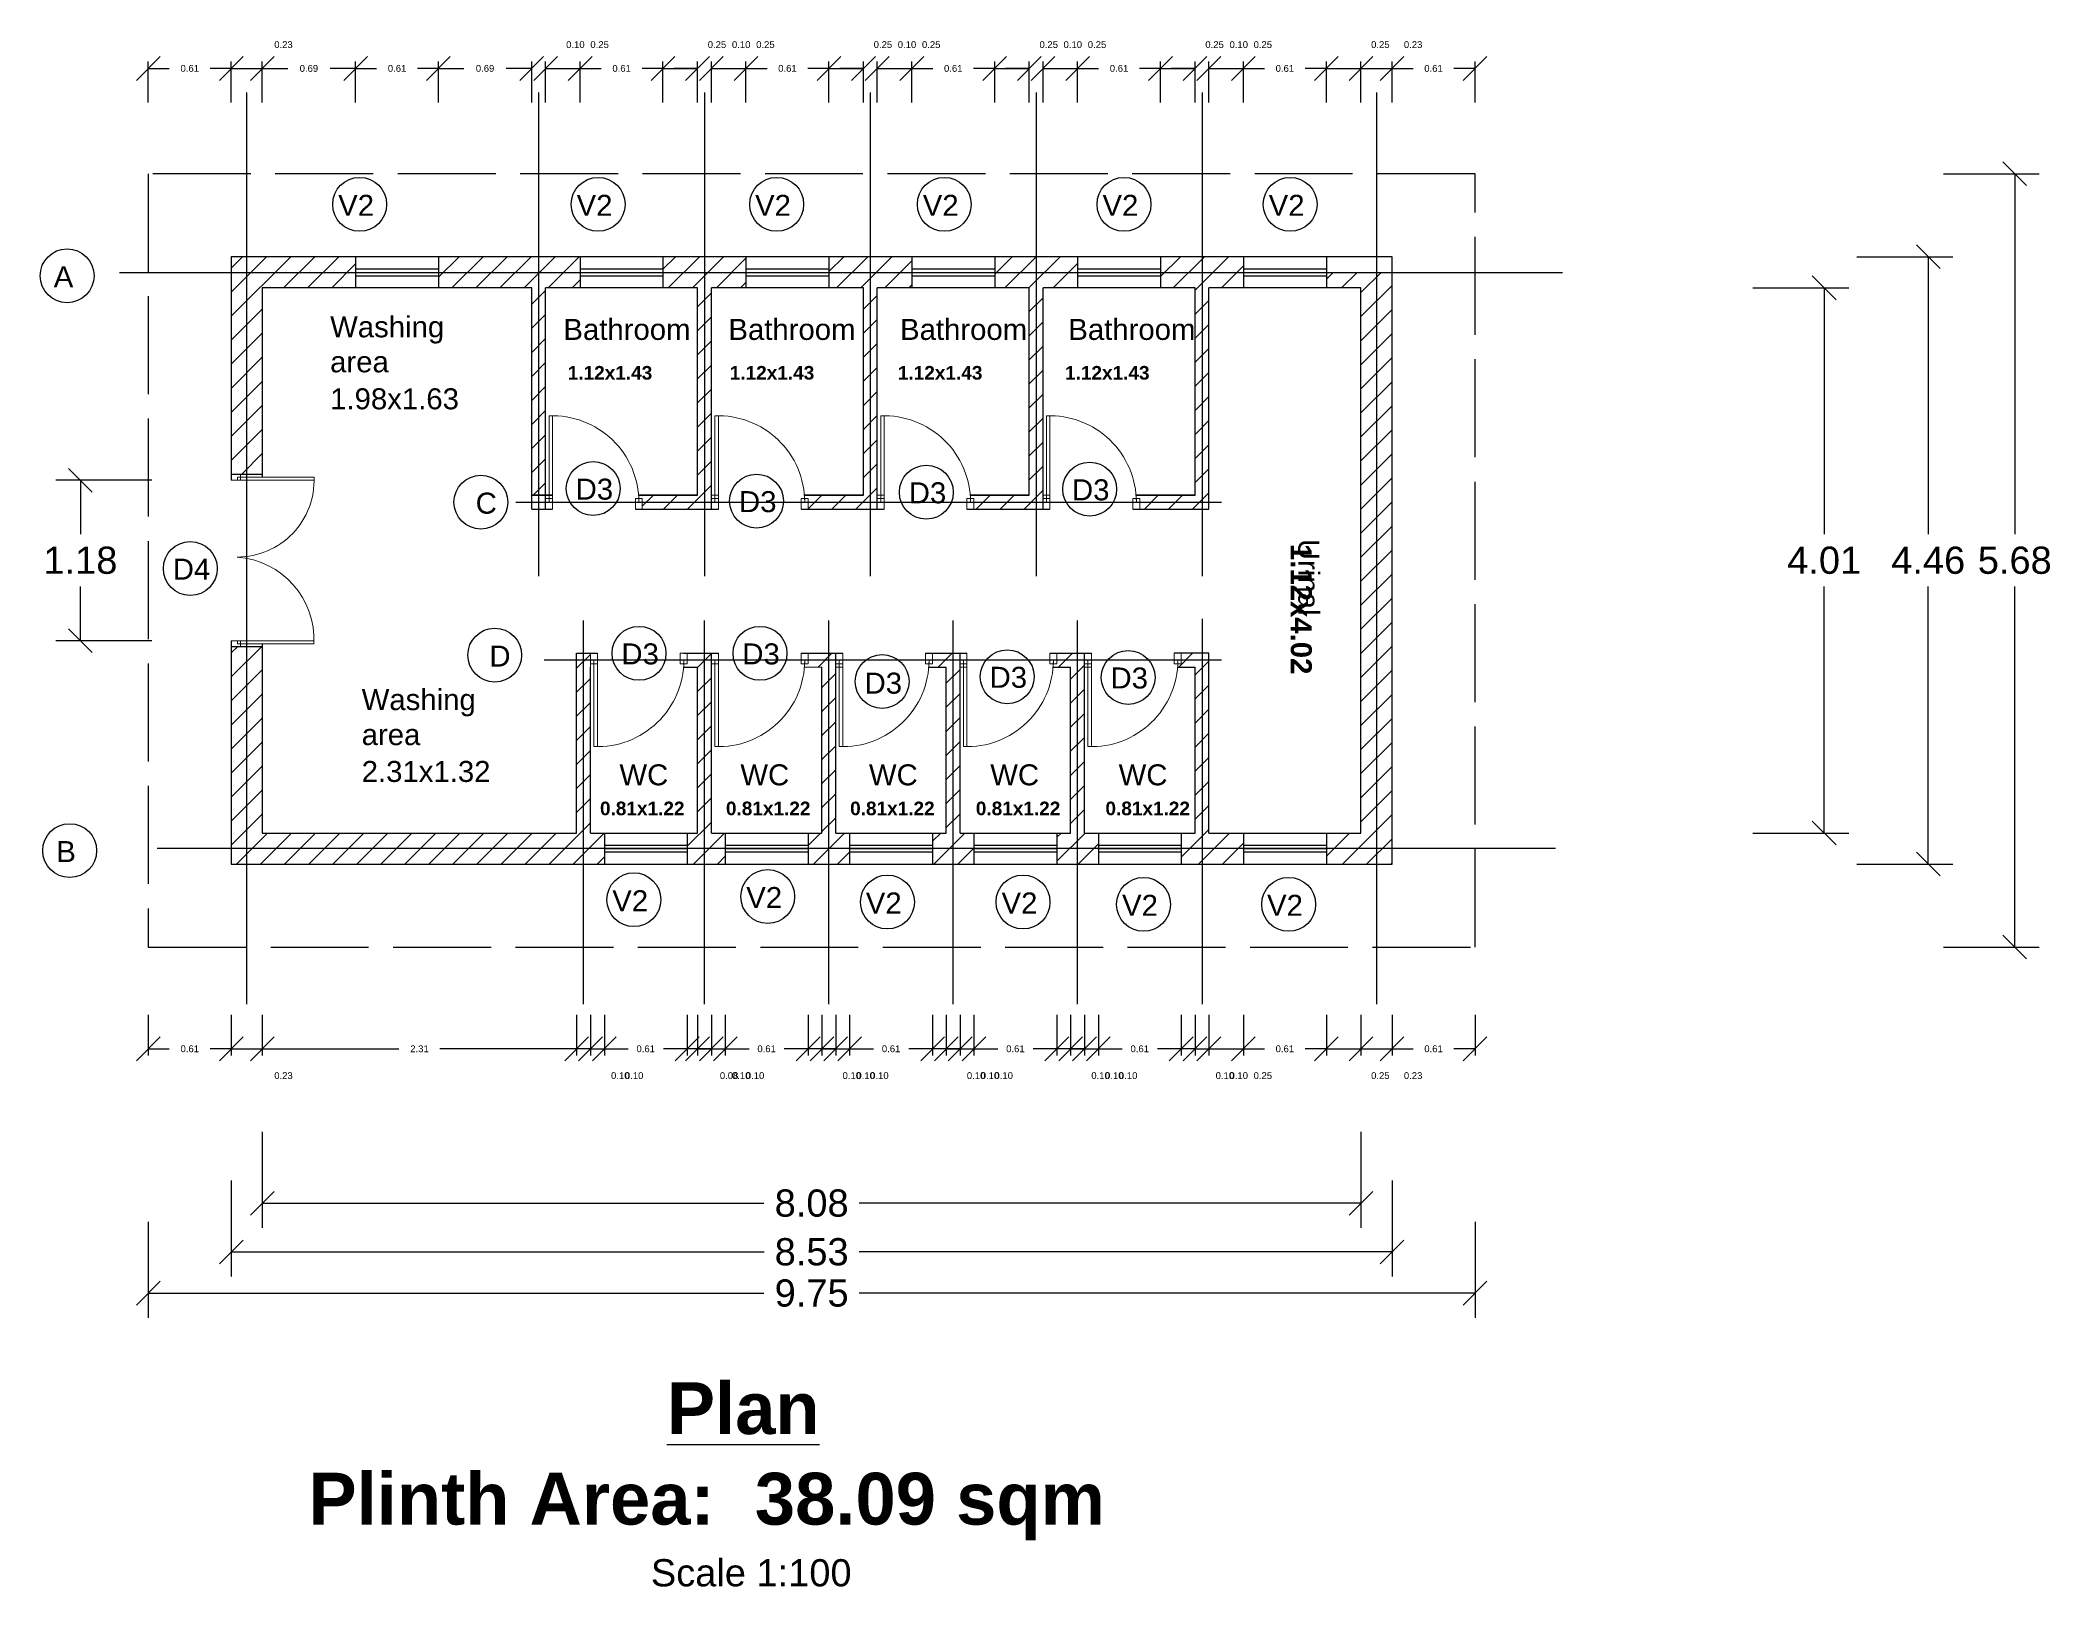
# Model space of a CAD drawing. Header units: metres. Extents: x 428 to 3974, y -4076 to 3914.
# Drawn here: x 912.74 to 927.52, y -379.05 to -367.68 of the extents above; entities that cross this region are included whole.
import ezdxf

# ---------------------------------------------------------------- set-up
doc = ezdxf.new("R2010")
doc.units = ezdxf.units.M
doc.header["$MEASUREMENT"] = 0
doc.header["$PDMODE"] = 2
doc.linetypes.add('ACAD_ISO02W100', pattern=[15, 12, -3])
doc.linetypes.add('CONTINOUS', pattern=[0])
for name, color, linetype in [('Dimension', 7, 'Continuous'), ('Frame', 7, 'Continuous'), ('Roof', 221, 'CONTINOUS'), ('trench', 7, 'Continuous'), ('wall', 150, 'Continuous'), ('window', 2, 'Continuous')]:
    doc.layers.add(name, color=color, linetype=linetype)
doc.layers.add('Doors', color=3, linetype='Continuous', lineweight=20)
doc.styles.add('labor camp', font='arial.ttf')
doc.dimstyles.new('1@100', dxfattribs={"dimtxt": 0.2, "dimasz": 0.175, "dimexe": 0.18, "dimexo": 0.0625, "dimgap": 0.09, "dimtad": 0, "dimtih": 1, "dimtoh": 1, "dimzin": 0, "dimdsep": 46, "dimtxsty": 'labor camp', "dimblk": 'OBLIQUE', "dimcen": 0.09, "dimadec": 0, "dimazin": 0, "dimtfac": 1, "dimtofl": 0, "dimtmove": 1, "dimatfit": 3, "dimfxl": 0.525, "dimfxlon": 1, "dimtolj": 1, "dimtzin": 0, "dimarcsym": 0})
doc.dimstyles.new('Copy of 1@50', dxfattribs={"dimtxt": 0.05, "dimasz": 0.175, "dimexe": 0.05, "dimexo": 0.0625, "dimgap": 0.09, "dimtad": 0, "dimtih": 1, "dimtoh": 1, "dimzin": 0, "dimdsep": 46, "dimtxsty": 'labor camp', "dimblk": 'OBLIQUE', "dimcen": 0.09, "dimadec": 0, "dimazin": 0, "dimtfac": 1, "dimtofl": 0, "dimtmove": 1, "dimatfit": 3, "dimfxl": 0.25, "dimfxlon": 1, "dimtolj": 1, "dimtzin": 0, "dimarcsym": 0})
pattern_1 = [(45, (-40.89757, -1.05159), (-0.088388348, 0.088388348), [])]

msp = doc.modelspace()

# ---------------------------------------------------------------- texts
at = {"layer": 'Dimension', "attachment_point": 1, "style": 'labor camp'}
for s, insert, char_height, width in [('V2', (914.934, -368.818), 0.1543, 0.09393), ('V2', (916.687, -368.818), 0.1543, 0.09393), ('V2', (917.999, -368.818), 0.1543, 0.09393), ('V2', (919.232, -368.818), 0.1543, 0.09393), ('V2', (920.553, -368.818), 0.1543, 0.09393), ('V2', (921.775, -368.818), 0.1543, 0.09393), (' A', (912.783, -369.343), 0.1543, 0.52819), ('Washing area ', (914.875, -369.711), 0.1543, 1.09859), ('Bathroom', (916.59, -369.73), 0.1543, 1.09859), ('Bathroom', (917.803, -369.73), 0.1543, 1.09859), ('Bathroom', (919.065, -369.73), 0.1543, 1.09859), ('Bathroom', (920.302, -369.73), 0.1543, 1.09859), ('{\\fArial|b1|i0|c0|p34; 1.12x1.43}', (916.583, -370.076), 0.1, 1.41434), ('{\\fArial|b1|i0|c0|p34; 1.12x1.43}', (917.774, -370.076), 0.1, 1.41434), ('{\\fArial|b1|i0|c0|p34; 1.12x1.43}', (919.01, -370.076), 0.1, 1.41434), ('{\\fArial|b1|i0|c0|p34; 1.12x1.43}', (920.239, -370.076), 0.1, 1.41434), ('1.98x1.63 ', (914.875, -370.24), 0.1543, 1.09859), ('  C', (915.825, -371.007), 0.1543, 0.52819), ('D3', (916.68, -370.904), 0.1543, 0.09393), ('D3', (917.881, -370.996), 0.1543, 0.09393), ('D3', (919.129, -370.931), 0.1543, 0.09393), ('D3', (920.329, -370.909), 0.1543, 0.09393), ('D4', (913.718, -371.492), 0.1543, 0.09393), ('  D', (915.926, -372.131), 0.1543, 0.52819), ('D3', (917.016, -372.115), 0.1543, 0.09393), ('D3', (917.905, -372.115), 0.1543, 0.09393), ('D3', (918.804, -372.33), 0.1543, 0.09393), ('D3', (919.723, -372.287), 0.1543, 0.09393), ('D3', (920.612, -372.292), 0.1543, 0.09393), ('Washing area ', (915.107, -372.451), 0.1543, 1.09859), ('2.31x1.32', (915.107, -372.979), 0.1543, 1.09859), ('WC', (917.002, -373.004), 0.1543, 1.09859), ('WC', (917.891, -373.004), 0.1543, 1.09859), ('WC', (918.836, -373.004), 0.1543, 1.09859), ('WC', (919.728, -373.004), 0.1543, 1.09859), ('WC', (920.672, -373.004), 0.1543, 1.09859), ('{\\fArial|b1|i0|c0|p34; 0.81x1.22}', (916.82, -373.278), 0.1, 1.41434), ('{\\fArial|b1|i0|c0|p34; 0.81x1.22}', (917.746, -373.278), 0.1, 1.41434), ('{\\fArial|b1|i0|c0|p34; 0.81x1.22}', (918.659, -373.278), 0.1, 1.41434), ('{\\fArial|b1|i0|c0|p34; 0.81x1.22}', (919.583, -373.278), 0.1, 1.41434), ('{\\fArial|b1|i0|c0|p34; 0.81x1.22}', (920.536, -373.278), 0.1, 1.41434), (' B', (912.802, -373.568), 0.1543, 1.06061), ('V2', (916.949, -373.929), 0.1543, 0.09393), ('V2', (917.934, -373.906), 0.1543, 0.09393), ('V2', (918.813, -373.946), 0.1543, 0.09393), ('V2', (919.811, -373.946), 0.1543, 0.09393), ('V2', (920.697, -373.963), 0.1543, 0.09393), ('V2', (921.763, -373.963), 0.1543, 0.09393), ('{\\fArial|b1|i0|c0|p34; \\LPlan}', (917.202, -377.546), 0.38096, 1.46865), ('{\\fArial|b1|i0|c0|p34;Plinth Area:  38.09 sqm}', (914.715, -378.211), 0.381, 7.46325), ('\\pt4.4;Scale 1:100', (917.233, -378.846), 0.2, 1.64538)]:
    msp.add_mtext(s, dxfattribs=dict(at, insert=insert, char_height=char_height, width=width))
at = {"layer": 'Dimension', "char_height": 0.1543, "attachment_point": 1, "rotation": 270, "style": 'labor camp'}
for s, insert, width in [('{\\fArial|b1|i0|c0|p34;\\L \\l1.12x4.02}', (922.092, -371.384), 0.09393), ('Urinal', (922.147, -371.347), 1.09859)]:
    msp.add_mtext(s, dxfattribs=dict(at, insert=insert, width=width))

# ---------------------------------------------------------------- blocks, each defined once
blk = doc.blocks.new('_Oblique')
at = {"color": 0, "linetype": 'ByBlock', "lineweight": -2}
blk.add_line((-0.5, -0.5), (0.5, 0.5), dxfattribs=at)
blk = doc.blocks.new('*D200')
at = {"layer": 'Defpoints', "color": 0, "transparency": 16777216}
for p in [(914.148, -370.916), (913.039, -372.095), (914.148, -372.095)]:
    blk.add_point(p, dxfattribs=at)
at = {"layer": 'window', "color": 0, "lineweight": -2, "transparency": 16777216}
for p, q in [((913.564, -370.916), (912.859, -370.916)), ((913.039, -370.916), (913.039, -371.313)), ((913.039, -372.095), (913.039, -371.697)), ((913.564, -372.095), (912.859, -372.095))]:
    blk.add_line(p, q, dxfattribs=at)
at = {"layer": 'window', "color": 0, "lineweight": -2, "transparency": 16777216, "xscale": 0.175, "yscale": 0.175, "zscale": 0.175}
for p, rotation in [((913.039, -370.916), 90), ((913.039, -372.095), 270)]:
    blk.add_blockref('_Oblique', p, dxfattribs=dict(at, rotation=rotation))
at = {"layer": 'window', "color": 0, "lineweight": 5, "transparency": 16777216, "insert": (913.039, -371.505), "char_height": 0.2, "attachment_point": 5, "style": 'labor camp'}
blk.add_mtext('\\A1;1.18', dxfattribs=at)
blk = doc.blocks.new('*D201')
at = {"layer": 'Defpoints', "color": 0, "transparency": 16777216}
for p in [(922.453, -369.502), (922.453, -373.509), (925.859, -373.509)]:
    blk.add_point(p, dxfattribs=at)
at = {"layer": 'window', "color": 0, "lineweight": -2, "transparency": 16777216}
for p, q in [((925.334, -369.502), (926.039, -369.502)), ((925.859, -369.502), (925.859, -371.313)), ((925.859, -373.509), (925.859, -371.697)), ((925.334, -373.509), (926.039, -373.509))]:
    blk.add_line(p, q, dxfattribs=at)
at = {"layer": 'window', "color": 0, "lineweight": -2, "transparency": 16777216, "xscale": 0.175, "yscale": 0.175, "zscale": 0.175}
for p, rotation in [((925.859, -369.502), 90), ((925.859, -373.509), 270)]:
    blk.add_blockref('_Oblique', p, dxfattribs=dict(at, rotation=rotation))
at = {"layer": 'window', "color": 0, "lineweight": 5, "transparency": 16777216, "insert": (925.859, -371.505), "char_height": 0.2, "attachment_point": 5, "style": 'labor camp'}
blk.add_mtext('\\A1;4.01', dxfattribs=at)
blk = doc.blocks.new('*D202')
at = {"layer": 'Defpoints', "color": 0, "transparency": 16777216}
for p in [(922.682, -369.273), (922.682, -373.737), (926.624, -373.737)]:
    blk.add_point(p, dxfattribs=at)
at = {"layer": 'window', "color": 0, "lineweight": -2, "transparency": 16777216}
for p, q in [((926.099, -369.273), (926.804, -369.273)), ((926.624, -369.273), (926.624, -371.313)), ((926.624, -373.737), (926.624, -371.697)), ((926.099, -373.737), (926.804, -373.737))]:
    blk.add_line(p, q, dxfattribs=at)
at = {"layer": 'window', "color": 0, "lineweight": -2, "transparency": 16777216, "xscale": 0.175, "yscale": 0.175, "zscale": 0.175}
for p, rotation in [((926.624, -369.273), 90), ((926.624, -373.737), 270)]:
    blk.add_blockref('_Oblique', p, dxfattribs=dict(at, rotation=rotation))
at = {"layer": 'window', "color": 0, "lineweight": 5, "transparency": 16777216, "insert": (926.624, -371.505), "char_height": 0.2, "attachment_point": 5, "style": 'labor camp'}
blk.add_mtext('\\A1;4.46', dxfattribs=at)
blk = doc.blocks.new('*D203')
at = {"layer": 'Defpoints', "color": 0, "transparency": 16777216}
for p in [(923.292, -368.663), (923.292, -374.347), (927.26, -374.347)]:
    blk.add_point(p, dxfattribs=at)
at = {"layer": 'window', "color": 0, "lineweight": -2, "transparency": 16777216}
for p, q in [((926.735, -368.663), (927.44, -368.663)), ((927.26, -368.663), (927.26, -371.313)), ((927.26, -374.347), (927.26, -371.697)), ((926.735, -374.347), (927.44, -374.347))]:
    blk.add_line(p, q, dxfattribs=at)
at = {"layer": 'window', "color": 0, "lineweight": -2, "transparency": 16777216, "xscale": 0.175, "yscale": 0.175, "zscale": 0.175}
for p, rotation in [((927.26, -368.663), 90), ((927.26, -374.347), 270)]:
    blk.add_blockref('_Oblique', p, dxfattribs=dict(at, rotation=rotation))
at = {"layer": 'window', "color": 0, "lineweight": 5, "transparency": 16777216, "insert": (927.26, -371.505), "char_height": 0.2, "attachment_point": 5, "style": 'labor camp'}
blk.add_mtext('\\A1;5.68', dxfattribs=at)
blk = doc.blocks.new('*D197')
at = {"layer": 'Defpoints', "color": 0, "transparency": 16777216}
for p in [(914.148, -373.737), (922.682, -373.737), (922.682, -376.588)]:
    blk.add_point(p, dxfattribs=at)
at = {"layer": 'window', "color": 0, "lineweight": -2, "transparency": 16777216}
for p, q in [((914.148, -376.063), (914.148, -376.768)), ((922.682, -376.063), (922.682, -376.768)), ((914.148, -376.588), (918.065, -376.588)), ((922.682, -376.588), (918.764, -376.588))]:
    blk.add_line(p, q, dxfattribs=at)
at = {"layer": 'window', "color": 0, "lineweight": -2, "transparency": 16777216, "xscale": 0.175, "yscale": 0.175, "zscale": 0.175, "rotation": 180}
blk.add_blockref('_Oblique', (914.148, -376.588), dxfattribs=at)
at = {"layer": 'window', "color": 0, "lineweight": -2, "transparency": 16777216, "xscale": 0.175, "yscale": 0.175, "zscale": 0.175}
blk.add_blockref('_Oblique', (922.682, -376.588), dxfattribs=at)
at = {"layer": 'window', "color": 0, "lineweight": 5, "transparency": 16777216, "insert": (918.415, -376.588), "char_height": 0.2, "attachment_point": 5, "style": 'labor camp'}
blk.add_mtext('\\A1;8.53', dxfattribs=at)
blk = doc.blocks.new('*D198')
at = {"layer": 'Defpoints', "color": 0, "transparency": 16777216}
for p in [(914.376, -373.509), (922.453, -373.509), (922.453, -376.23)]:
    blk.add_point(p, dxfattribs=at)
at = {"layer": 'window', "color": 0, "lineweight": -2, "transparency": 16777216}
for p, q in [((914.376, -375.705), (914.376, -376.41)), ((922.453, -375.705), (922.453, -376.41)), ((914.376, -376.23), (918.064, -376.23)), ((922.453, -376.23), (918.765, -376.23))]:
    blk.add_line(p, q, dxfattribs=at)
at = {"layer": 'window', "color": 0, "lineweight": -2, "transparency": 16777216, "xscale": 0.175, "yscale": 0.175, "zscale": 0.175, "rotation": 180}
blk.add_blockref('_Oblique', (914.376, -376.23), dxfattribs=at)
at = {"layer": 'window', "color": 0, "lineweight": -2, "transparency": 16777216, "xscale": 0.175, "yscale": 0.175, "zscale": 0.175}
blk.add_blockref('_Oblique', (922.453, -376.23), dxfattribs=at)
at = {"layer": 'window', "color": 0, "lineweight": 5, "transparency": 16777216, "insert": (918.415, -376.23), "char_height": 0.2, "attachment_point": 5, "style": 'labor camp'}
blk.add_mtext('\\A1;8.08', dxfattribs=at)
blk = doc.blocks.new('*D199')
at = {"layer": 'Defpoints', "color": 0, "transparency": 16777216}
for p in [(913.538, -374.347), (923.292, -374.347), (923.292, -376.891)]:
    blk.add_point(p, dxfattribs=at)
at = {"layer": 'window', "color": 0, "lineweight": -2, "transparency": 16777216}
for p, q in [((913.538, -376.366), (913.538, -377.071)), ((923.292, -376.366), (923.292, -377.071)), ((913.538, -376.891), (918.064, -376.891)), ((923.292, -376.891), (918.765, -376.891))]:
    blk.add_line(p, q, dxfattribs=at)
at = {"layer": 'window', "color": 0, "lineweight": -2, "transparency": 16777216, "xscale": 0.175, "yscale": 0.175, "zscale": 0.175, "rotation": 180}
blk.add_blockref('_Oblique', (913.538, -376.891), dxfattribs=at)
at = {"layer": 'window', "color": 0, "lineweight": -2, "transparency": 16777216, "xscale": 0.175, "yscale": 0.175, "zscale": 0.175}
blk.add_blockref('_Oblique', (923.292, -376.891), dxfattribs=at)
at = {"layer": 'window', "color": 0, "lineweight": 5, "transparency": 16777216, "insert": (918.415, -376.891), "char_height": 0.2, "attachment_point": 5, "style": 'labor camp'}
blk.add_mtext('\\A1;9.75', dxfattribs=at)
blk = doc.blocks.new('*D285')
at = {"layer": 'Defpoints', "color": 0, "transparency": 16777216}
for p in [(914.148, -367.889), (913.538, -368.663), (914.148, -369.273)]:
    blk.add_point(p, dxfattribs=at)
at = {"layer": 'trench', "color": 0, "lineweight": -2, "transparency": 16777216}
for p, q in [((913.538, -368.139), (913.538, -367.839)), ((913.538, -367.889), (913.692, -367.889)), ((914.148, -367.889), (913.993, -367.889)), ((914.148, -368.139), (914.148, -367.839))]:
    blk.add_line(p, q, dxfattribs=at)
at = {"layer": 'trench', "color": 0, "lineweight": -2, "transparency": 16777216, "xscale": 0.175, "yscale": 0.175, "zscale": 0.175, "rotation": 180}
blk.add_blockref('_Oblique', (913.538, -367.889), dxfattribs=at)
at = {"layer": 'trench', "color": 0, "lineweight": -2, "transparency": 16777216, "xscale": 0.175, "yscale": 0.175, "zscale": 0.175}
blk.add_blockref('_Oblique', (914.148, -367.889), dxfattribs=at)
at = {"layer": 'trench', "color": 0, "transparency": 16777216, "insert": (913.843, -367.889), "char_height": 0.05, "attachment_point": 5, "style": 'labor camp'}
blk.add_mtext('\\A1;0.61', dxfattribs=at)
blk = doc.blocks.new('*D286')
at = {"layer": 'Defpoints', "color": 0, "transparency": 16777216}
for p in [(914.376, -367.889), (914.148, -369.273), (914.376, -369.502)]:
    blk.add_point(p, dxfattribs=at)
at = {"layer": 'trench', "color": 0, "lineweight": -2, "transparency": 16777216}
for p, q in [((914.148, -368.139), (914.148, -367.839)), ((914.148, -367.889), (914.376, -367.889)), ((914.376, -368.139), (914.376, -367.839))]:
    blk.add_line(p, q, dxfattribs=at)
at = {"layer": 'trench', "color": 0, "lineweight": -2, "transparency": 16777216, "xscale": 0.175, "yscale": 0.175, "zscale": 0.175, "rotation": 180}
blk.add_blockref('_Oblique', (914.148, -367.889), dxfattribs=at)
at = {"layer": 'trench', "color": 0, "lineweight": -2, "transparency": 16777216, "xscale": 0.175, "yscale": 0.175, "zscale": 0.175}
blk.add_blockref('_Oblique', (914.376, -367.889), dxfattribs=at)
at = {"layer": 'trench', "color": 0, "transparency": 16777216, "insert": (914.532, -367.714), "char_height": 0.05, "attachment_point": 5, "style": 'labor camp'}
blk.add_mtext('\\A1;0.23', dxfattribs=at)
blk = doc.blocks.new('*D287')
at = {"layer": 'Defpoints', "color": 0, "transparency": 16777216}
for p in [(915.062, -367.889), (915.062, -369.273), (914.376, -369.502)]:
    blk.add_point(p, dxfattribs=at)
at = {"layer": 'trench', "color": 0, "lineweight": -2, "transparency": 16777216}
for p, q in [((914.376, -368.139), (914.376, -367.839)), ((914.376, -367.889), (914.564, -367.889)), ((915.062, -367.889), (914.874, -367.889)), ((915.062, -368.139), (915.062, -367.839))]:
    blk.add_line(p, q, dxfattribs=at)
at = {"layer": 'trench', "color": 0, "lineweight": -2, "transparency": 16777216, "xscale": 0.175, "yscale": 0.175, "zscale": 0.175, "rotation": 180}
blk.add_blockref('_Oblique', (914.376, -367.889), dxfattribs=at)
at = {"layer": 'trench', "color": 0, "lineweight": -2, "transparency": 16777216, "xscale": 0.175, "yscale": 0.175, "zscale": 0.175}
blk.add_blockref('_Oblique', (915.062, -367.889), dxfattribs=at)
at = {"layer": 'trench', "color": 0, "transparency": 16777216, "insert": (914.719, -367.889), "char_height": 0.05, "attachment_point": 5, "style": 'labor camp'}
blk.add_mtext('\\A1;0.69', dxfattribs=at)
blk = doc.blocks.new('*D288')
at = {"layer": 'Defpoints', "color": 0, "transparency": 16777216}
for p in [(915.671, -367.889), (915.062, -369.273), (915.671, -369.273)]:
    blk.add_point(p, dxfattribs=at)
at = {"layer": 'trench', "color": 0, "lineweight": -2, "transparency": 16777216}
for p, q in [((915.062, -368.139), (915.062, -367.839)), ((915.062, -367.889), (915.217, -367.889)), ((915.671, -367.889), (915.517, -367.889)), ((915.671, -368.139), (915.671, -367.839))]:
    blk.add_line(p, q, dxfattribs=at)
at = {"layer": 'trench', "color": 0, "lineweight": -2, "transparency": 16777216, "xscale": 0.175, "yscale": 0.175, "zscale": 0.175, "rotation": 180}
blk.add_blockref('_Oblique', (915.062, -367.889), dxfattribs=at)
at = {"layer": 'trench', "color": 0, "lineweight": -2, "transparency": 16777216, "xscale": 0.175, "yscale": 0.175, "zscale": 0.175}
blk.add_blockref('_Oblique', (915.671, -367.889), dxfattribs=at)
at = {"layer": 'trench', "color": 0, "transparency": 16777216, "insert": (915.367, -367.889), "char_height": 0.05, "attachment_point": 5, "style": 'labor camp'}
blk.add_mtext('\\A1;0.61', dxfattribs=at)
blk = doc.blocks.new('*D289')
at = {"layer": 'Defpoints', "color": 0, "transparency": 16777216}
for p in [(916.357, -367.889), (915.671, -369.273), (916.357, -369.502)]:
    blk.add_point(p, dxfattribs=at)
at = {"layer": 'trench', "color": 0, "lineweight": -2, "transparency": 16777216}
for p, q in [((915.671, -368.139), (915.671, -367.839)), ((915.671, -367.889), (915.859, -367.889)), ((916.357, -367.889), (916.169, -367.889)), ((916.357, -368.139), (916.357, -367.839))]:
    blk.add_line(p, q, dxfattribs=at)
at = {"layer": 'trench', "color": 0, "lineweight": -2, "transparency": 16777216, "xscale": 0.175, "yscale": 0.175, "zscale": 0.175, "rotation": 180}
blk.add_blockref('_Oblique', (915.671, -367.889), dxfattribs=at)
at = {"layer": 'trench', "color": 0, "lineweight": -2, "transparency": 16777216, "xscale": 0.175, "yscale": 0.175, "zscale": 0.175}
blk.add_blockref('_Oblique', (916.357, -367.889), dxfattribs=at)
at = {"layer": 'trench', "color": 0, "transparency": 16777216, "insert": (916.014, -367.889), "char_height": 0.05, "attachment_point": 5, "style": 'labor camp'}
blk.add_mtext('\\A1;0.69', dxfattribs=at)
blk = doc.blocks.new('*D290')
at = {"layer": 'Defpoints', "color": 0, "transparency": 16777216}
for p in [(916.459, -367.889), (916.357, -369.502), (916.459, -369.502)]:
    blk.add_point(p, dxfattribs=at)
at = {"layer": 'trench', "color": 0, "lineweight": -2, "transparency": 16777216}
for p, q in [((916.357, -367.889), (916.182, -367.889)), ((916.357, -368.139), (916.357, -367.839)), ((916.459, -368.139), (916.459, -367.839)), ((916.459, -367.889), (916.634, -367.889))]:
    blk.add_line(p, q, dxfattribs=at)
at = {"layer": 'trench', "color": 0, "lineweight": -2, "transparency": 16777216, "xscale": 0.175, "yscale": 0.175, "zscale": 0.175}
blk.add_blockref('_Oblique', (916.357, -367.889), dxfattribs=at)
at = {"layer": 'trench', "color": 0, "lineweight": -2, "transparency": 16777216, "xscale": 0.175, "yscale": 0.175, "zscale": 0.175, "rotation": 180}
blk.add_blockref('_Oblique', (916.459, -367.889), dxfattribs=at)
at = {"layer": 'trench', "color": 0, "transparency": 16777216, "insert": (916.678, -367.714), "char_height": 0.05, "attachment_point": 5, "style": 'labor camp'}
blk.add_mtext('\\A1;0.10', dxfattribs=at)
blk = doc.blocks.new('*D291')
at = {"layer": 'Defpoints', "color": 0, "transparency": 16777216}
for p in [(916.713, -367.889), (916.459, -369.502), (916.713, -369.502)]:
    blk.add_point(p, dxfattribs=at)
at = {"layer": 'trench', "color": 0, "lineweight": -2, "transparency": 16777216}
for p, q in [((916.459, -368.139), (916.459, -367.839)), ((916.459, -367.889), (916.713, -367.889)), ((916.713, -368.139), (916.713, -367.839))]:
    blk.add_line(p, q, dxfattribs=at)
at = {"layer": 'trench', "color": 0, "lineweight": -2, "transparency": 16777216, "xscale": 0.175, "yscale": 0.175, "zscale": 0.175, "rotation": 180}
blk.add_blockref('_Oblique', (916.459, -367.889), dxfattribs=at)
at = {"layer": 'trench', "color": 0, "lineweight": -2, "transparency": 16777216, "xscale": 0.175, "yscale": 0.175, "zscale": 0.175}
blk.add_blockref('_Oblique', (916.713, -367.889), dxfattribs=at)
at = {"layer": 'trench', "color": 0, "transparency": 16777216, "insert": (916.856, -367.714), "char_height": 0.05, "attachment_point": 5, "style": 'labor camp'}
blk.add_mtext('\\A1;0.25', dxfattribs=at)
blk = doc.blocks.new('*D292')
at = {"layer": 'Defpoints', "color": 0, "transparency": 16777216}
for p in [(917.322, -367.889), (916.713, -369.502), (917.322, -369.502)]:
    blk.add_point(p, dxfattribs=at)
at = {"layer": 'trench', "color": 0, "lineweight": -2, "transparency": 16777216}
for p, q in [((916.713, -368.139), (916.713, -367.839)), ((916.713, -367.889), (916.867, -367.889)), ((917.322, -367.889), (917.168, -367.889)), ((917.322, -368.139), (917.322, -367.839))]:
    blk.add_line(p, q, dxfattribs=at)
at = {"layer": 'trench', "color": 0, "lineweight": -2, "transparency": 16777216, "xscale": 0.175, "yscale": 0.175, "zscale": 0.175, "rotation": 180}
blk.add_blockref('_Oblique', (916.713, -367.889), dxfattribs=at)
at = {"layer": 'trench', "color": 0, "lineweight": -2, "transparency": 16777216, "xscale": 0.175, "yscale": 0.175, "zscale": 0.175}
blk.add_blockref('_Oblique', (917.322, -367.889), dxfattribs=at)
at = {"layer": 'trench', "color": 0, "transparency": 16777216, "insert": (917.018, -367.889), "char_height": 0.05, "attachment_point": 5, "style": 'labor camp'}
blk.add_mtext('\\A1;0.61', dxfattribs=at)
blk = doc.blocks.new('*D293')
at = {"layer": 'Defpoints', "color": 0, "transparency": 16777216}
for p in [(917.576, -367.889), (917.322, -369.502), (917.576, -369.502)]:
    blk.add_point(p, dxfattribs=at)
at = {"layer": 'trench', "color": 0, "lineweight": -2, "transparency": 16777216}
for p, q in [((917.322, -368.139), (917.322, -367.839)), ((917.322, -367.889), (917.576, -367.889)), ((917.576, -368.139), (917.576, -367.839))]:
    blk.add_line(p, q, dxfattribs=at)
at = {"layer": 'trench', "color": 0, "lineweight": -2, "transparency": 16777216, "xscale": 0.175, "yscale": 0.175, "zscale": 0.175, "rotation": 180}
blk.add_blockref('_Oblique', (917.322, -367.889), dxfattribs=at)
at = {"layer": 'trench', "color": 0, "lineweight": -2, "transparency": 16777216, "xscale": 0.175, "yscale": 0.175, "zscale": 0.175}
blk.add_blockref('_Oblique', (917.576, -367.889), dxfattribs=at)
at = {"layer": 'trench', "color": 0, "transparency": 16777216, "insert": (917.719, -367.714), "char_height": 0.05, "attachment_point": 5, "style": 'labor camp'}
blk.add_mtext('\\A1;0.25', dxfattribs=at)
blk = doc.blocks.new('*D294')
at = {"layer": 'Defpoints', "color": 0, "transparency": 16777216}
for p in [(917.678, -367.889), (917.576, -369.502), (917.678, -369.502)]:
    blk.add_point(p, dxfattribs=at)
at = {"layer": 'trench', "color": 0, "lineweight": -2, "transparency": 16777216}
for p, q in [((917.576, -367.889), (917.401, -367.889)), ((917.576, -368.139), (917.576, -367.839)), ((917.678, -368.139), (917.678, -367.839)), ((917.678, -367.889), (917.853, -367.889))]:
    blk.add_line(p, q, dxfattribs=at)
at = {"layer": 'trench', "color": 0, "lineweight": -2, "transparency": 16777216, "xscale": 0.175, "yscale": 0.175, "zscale": 0.175}
blk.add_blockref('_Oblique', (917.576, -367.889), dxfattribs=at)
at = {"layer": 'trench', "color": 0, "lineweight": -2, "transparency": 16777216, "xscale": 0.175, "yscale": 0.175, "zscale": 0.175, "rotation": 180}
blk.add_blockref('_Oblique', (917.678, -367.889), dxfattribs=at)
at = {"layer": 'trench', "color": 0, "transparency": 16777216, "insert": (917.897, -367.714), "char_height": 0.05, "attachment_point": 5, "style": 'labor camp'}
blk.add_mtext('\\A1;0.10', dxfattribs=at)
blk = doc.blocks.new('*D295')
at = {"layer": 'Defpoints', "color": 0, "transparency": 16777216}
for p in [(917.932, -367.889), (917.932, -369.273), (917.678, -369.502)]:
    blk.add_point(p, dxfattribs=at)
at = {"layer": 'trench', "color": 0, "lineweight": -2, "transparency": 16777216}
for p, q in [((917.678, -368.139), (917.678, -367.839)), ((917.678, -367.889), (917.932, -367.889)), ((917.932, -368.139), (917.932, -367.839))]:
    blk.add_line(p, q, dxfattribs=at)
at = {"layer": 'trench', "color": 0, "lineweight": -2, "transparency": 16777216, "xscale": 0.175, "yscale": 0.175, "zscale": 0.175, "rotation": 180}
blk.add_blockref('_Oblique', (917.678, -367.889), dxfattribs=at)
at = {"layer": 'trench', "color": 0, "lineweight": -2, "transparency": 16777216, "xscale": 0.175, "yscale": 0.175, "zscale": 0.175}
blk.add_blockref('_Oblique', (917.932, -367.889), dxfattribs=at)
at = {"layer": 'trench', "color": 0, "transparency": 16777216, "insert": (918.075, -367.714), "char_height": 0.05, "attachment_point": 5, "style": 'labor camp'}
blk.add_mtext('\\A1;0.25', dxfattribs=at)
blk = doc.blocks.new('*D296')
at = {"layer": 'Defpoints', "color": 0, "transparency": 16777216}
for p in [(918.542, -367.889), (917.932, -369.273), (918.542, -369.273)]:
    blk.add_point(p, dxfattribs=at)
at = {"layer": 'trench', "color": 0, "lineweight": -2, "transparency": 16777216}
for p, q in [((917.932, -368.139), (917.932, -367.839)), ((917.932, -367.889), (918.087, -367.889)), ((918.542, -367.889), (918.387, -367.889)), ((918.542, -368.139), (918.542, -367.839))]:
    blk.add_line(p, q, dxfattribs=at)
at = {"layer": 'trench', "color": 0, "lineweight": -2, "transparency": 16777216, "xscale": 0.175, "yscale": 0.175, "zscale": 0.175, "rotation": 180}
blk.add_blockref('_Oblique', (917.932, -367.889), dxfattribs=at)
at = {"layer": 'trench', "color": 0, "lineweight": -2, "transparency": 16777216, "xscale": 0.175, "yscale": 0.175, "zscale": 0.175}
blk.add_blockref('_Oblique', (918.542, -367.889), dxfattribs=at)
at = {"layer": 'trench', "color": 0, "transparency": 16777216, "insert": (918.237, -367.889), "char_height": 0.05, "attachment_point": 5, "style": 'labor camp'}
blk.add_mtext('\\A1;0.61', dxfattribs=at)
blk = doc.blocks.new('*D297')
at = {"layer": 'Defpoints', "color": 0, "transparency": 16777216}
for p in [(918.796, -367.889), (918.542, -369.273), (918.796, -369.502)]:
    blk.add_point(p, dxfattribs=at)
at = {"layer": 'trench', "color": 0, "lineweight": -2, "transparency": 16777216}
for p, q in [((918.542, -368.139), (918.542, -367.839)), ((918.542, -367.889), (918.796, -367.889)), ((918.796, -368.139), (918.796, -367.839))]:
    blk.add_line(p, q, dxfattribs=at)
at = {"layer": 'trench', "color": 0, "lineweight": -2, "transparency": 16777216, "xscale": 0.175, "yscale": 0.175, "zscale": 0.175, "rotation": 180}
blk.add_blockref('_Oblique', (918.542, -367.889), dxfattribs=at)
at = {"layer": 'trench', "color": 0, "lineweight": -2, "transparency": 16777216, "xscale": 0.175, "yscale": 0.175, "zscale": 0.175}
blk.add_blockref('_Oblique', (918.796, -367.889), dxfattribs=at)
at = {"layer": 'trench', "color": 0, "transparency": 16777216, "insert": (918.939, -367.714), "char_height": 0.05, "attachment_point": 5, "style": 'labor camp'}
blk.add_mtext('\\A1;0.25', dxfattribs=at)
blk = doc.blocks.new('*D298')
at = {"layer": 'Defpoints', "color": 0, "transparency": 16777216}
for p in [(918.897, -367.889), (918.796, -369.502), (918.897, -369.502)]:
    blk.add_point(p, dxfattribs=at)
at = {"layer": 'trench', "color": 0, "lineweight": -2, "transparency": 16777216}
for p, q in [((918.796, -367.889), (918.621, -367.889)), ((918.796, -368.139), (918.796, -367.839)), ((918.897, -368.139), (918.897, -367.839)), ((918.897, -367.889), (919.072, -367.889))]:
    blk.add_line(p, q, dxfattribs=at)
at = {"layer": 'trench', "color": 0, "lineweight": -2, "transparency": 16777216, "xscale": 0.175, "yscale": 0.175, "zscale": 0.175}
blk.add_blockref('_Oblique', (918.796, -367.889), dxfattribs=at)
at = {"layer": 'trench', "color": 0, "lineweight": -2, "transparency": 16777216, "xscale": 0.175, "yscale": 0.175, "zscale": 0.175, "rotation": 180}
blk.add_blockref('_Oblique', (918.897, -367.889), dxfattribs=at)
at = {"layer": 'trench', "color": 0, "transparency": 16777216, "insert": (919.116, -367.714), "char_height": 0.05, "attachment_point": 5, "style": 'labor camp'}
blk.add_mtext('\\A1;0.10', dxfattribs=at)
blk = doc.blocks.new('*D299')
at = {"layer": 'Defpoints', "color": 0, "transparency": 16777216}
for p in [(919.151, -367.889), (919.151, -369.273), (918.897, -369.502)]:
    blk.add_point(p, dxfattribs=at)
at = {"layer": 'trench', "color": 0, "lineweight": -2, "transparency": 16777216}
for p, q in [((918.897, -368.139), (918.897, -367.839)), ((918.897, -367.889), (919.151, -367.889)), ((919.151, -368.139), (919.151, -367.839))]:
    blk.add_line(p, q, dxfattribs=at)
at = {"layer": 'trench', "color": 0, "lineweight": -2, "transparency": 16777216, "xscale": 0.175, "yscale": 0.175, "zscale": 0.175, "rotation": 180}
blk.add_blockref('_Oblique', (918.897, -367.889), dxfattribs=at)
at = {"layer": 'trench', "color": 0, "lineweight": -2, "transparency": 16777216, "xscale": 0.175, "yscale": 0.175, "zscale": 0.175}
blk.add_blockref('_Oblique', (919.151, -367.889), dxfattribs=at)
at = {"layer": 'trench', "color": 0, "transparency": 16777216, "insert": (919.294, -367.714), "char_height": 0.05, "attachment_point": 5, "style": 'labor camp'}
blk.add_mtext('\\A1;0.25', dxfattribs=at)
blk = doc.blocks.new('*D300')
at = {"layer": 'Defpoints', "color": 0, "transparency": 16777216}
for p in [(919.761, -367.889), (919.151, -369.273), (919.761, -369.273)]:
    blk.add_point(p, dxfattribs=at)
at = {"layer": 'trench', "color": 0, "lineweight": -2, "transparency": 16777216}
for p, q in [((919.151, -368.139), (919.151, -367.839)), ((919.151, -367.889), (919.306, -367.889)), ((919.761, -367.889), (919.606, -367.889)), ((919.761, -368.139), (919.761, -367.839))]:
    blk.add_line(p, q, dxfattribs=at)
at = {"layer": 'trench', "color": 0, "lineweight": -2, "transparency": 16777216, "xscale": 0.175, "yscale": 0.175, "zscale": 0.175, "rotation": 180}
blk.add_blockref('_Oblique', (919.151, -367.889), dxfattribs=at)
at = {"layer": 'trench', "color": 0, "lineweight": -2, "transparency": 16777216, "xscale": 0.175, "yscale": 0.175, "zscale": 0.175}
blk.add_blockref('_Oblique', (919.761, -367.889), dxfattribs=at)
at = {"layer": 'trench', "color": 0, "transparency": 16777216, "insert": (919.456, -367.889), "char_height": 0.05, "attachment_point": 5, "style": 'labor camp'}
blk.add_mtext('\\A1;0.61', dxfattribs=at)
blk = doc.blocks.new('*D301')
at = {"layer": 'Defpoints', "color": 0, "transparency": 16777216}
for p in [(920.015, -367.889), (919.761, -369.273), (920.015, -369.502)]:
    blk.add_point(p, dxfattribs=at)
at = {"layer": 'trench', "color": 0, "lineweight": -2, "transparency": 16777216}
for p, q in [((919.761, -368.139), (919.761, -367.839)), ((919.761, -367.889), (920.015, -367.889)), ((920.015, -368.139), (920.015, -367.839))]:
    blk.add_line(p, q, dxfattribs=at)
at = {"layer": 'trench', "color": 0, "lineweight": -2, "transparency": 16777216, "xscale": 0.175, "yscale": 0.175, "zscale": 0.175, "rotation": 180}
blk.add_blockref('_Oblique', (919.761, -367.889), dxfattribs=at)
at = {"layer": 'trench', "color": 0, "lineweight": -2, "transparency": 16777216, "xscale": 0.175, "yscale": 0.175, "zscale": 0.175}
blk.add_blockref('_Oblique', (920.015, -367.889), dxfattribs=at)
at = {"layer": 'trench', "color": 0, "transparency": 16777216, "insert": (920.158, -367.714), "char_height": 0.05, "attachment_point": 5, "style": 'labor camp'}
blk.add_mtext('\\A1;0.25', dxfattribs=at)
blk = doc.blocks.new('*D302')
at = {"layer": 'Defpoints', "color": 0, "transparency": 16777216}
for p in [(920.116, -367.889), (920.015, -369.502), (920.116, -369.502)]:
    blk.add_point(p, dxfattribs=at)
at = {"layer": 'trench', "color": 0, "lineweight": -2, "transparency": 16777216}
for p, q in [((920.015, -367.889), (919.84, -367.889)), ((920.015, -368.139), (920.015, -367.839)), ((920.116, -368.139), (920.116, -367.839)), ((920.116, -367.889), (920.291, -367.889))]:
    blk.add_line(p, q, dxfattribs=at)
at = {"layer": 'trench', "color": 0, "lineweight": -2, "transparency": 16777216, "xscale": 0.175, "yscale": 0.175, "zscale": 0.175}
blk.add_blockref('_Oblique', (920.015, -367.889), dxfattribs=at)
at = {"layer": 'trench', "color": 0, "lineweight": -2, "transparency": 16777216, "xscale": 0.175, "yscale": 0.175, "zscale": 0.175, "rotation": 180}
blk.add_blockref('_Oblique', (920.116, -367.889), dxfattribs=at)
at = {"layer": 'trench', "color": 0, "transparency": 16777216, "insert": (920.335, -367.714), "char_height": 0.05, "attachment_point": 5, "style": 'labor camp'}
blk.add_mtext('\\A1;0.10', dxfattribs=at)
blk = doc.blocks.new('*D303')
at = {"layer": 'Defpoints', "color": 0, "transparency": 16777216}
for p in [(920.37, -367.889), (920.37, -369.273), (920.116, -369.502)]:
    blk.add_point(p, dxfattribs=at)
at = {"layer": 'trench', "color": 0, "lineweight": -2, "transparency": 16777216}
for p, q in [((920.116, -368.139), (920.116, -367.839)), ((920.116, -367.889), (920.37, -367.889)), ((920.37, -368.139), (920.37, -367.839))]:
    blk.add_line(p, q, dxfattribs=at)
at = {"layer": 'trench', "color": 0, "lineweight": -2, "transparency": 16777216, "xscale": 0.175, "yscale": 0.175, "zscale": 0.175, "rotation": 180}
blk.add_blockref('_Oblique', (920.116, -367.889), dxfattribs=at)
at = {"layer": 'trench', "color": 0, "lineweight": -2, "transparency": 16777216, "xscale": 0.175, "yscale": 0.175, "zscale": 0.175}
blk.add_blockref('_Oblique', (920.37, -367.889), dxfattribs=at)
at = {"layer": 'trench', "color": 0, "transparency": 16777216, "insert": (920.513, -367.714), "char_height": 0.05, "attachment_point": 5, "style": 'labor camp'}
blk.add_mtext('\\A1;0.25', dxfattribs=at)
blk = doc.blocks.new('*D304')
at = {"layer": 'Defpoints', "color": 0, "transparency": 16777216}
for p in [(920.98, -367.889), (920.37, -369.273), (920.98, -369.273)]:
    blk.add_point(p, dxfattribs=at)
at = {"layer": 'trench', "color": 0, "lineweight": -2, "transparency": 16777216}
for p, q in [((920.37, -368.139), (920.37, -367.839)), ((920.37, -367.889), (920.525, -367.889)), ((920.98, -367.889), (920.825, -367.889)), ((920.98, -368.139), (920.98, -367.839))]:
    blk.add_line(p, q, dxfattribs=at)
at = {"layer": 'trench', "color": 0, "lineweight": -2, "transparency": 16777216, "xscale": 0.175, "yscale": 0.175, "zscale": 0.175, "rotation": 180}
blk.add_blockref('_Oblique', (920.37, -367.889), dxfattribs=at)
at = {"layer": 'trench', "color": 0, "lineweight": -2, "transparency": 16777216, "xscale": 0.175, "yscale": 0.175, "zscale": 0.175}
blk.add_blockref('_Oblique', (920.98, -367.889), dxfattribs=at)
at = {"layer": 'trench', "color": 0, "transparency": 16777216, "insert": (920.675, -367.889), "char_height": 0.05, "attachment_point": 5, "style": 'labor camp'}
blk.add_mtext('\\A1;0.61', dxfattribs=at)
blk = doc.blocks.new('*D305')
at = {"layer": 'Defpoints', "color": 0, "transparency": 16777216}
for p in [(921.234, -367.889), (920.98, -369.273), (921.234, -369.502)]:
    blk.add_point(p, dxfattribs=at)
at = {"layer": 'trench', "color": 0, "lineweight": -2, "transparency": 16777216}
for p, q in [((920.98, -368.139), (920.98, -367.839)), ((920.98, -367.889), (921.234, -367.889)), ((921.234, -368.139), (921.234, -367.839))]:
    blk.add_line(p, q, dxfattribs=at)
at = {"layer": 'trench', "color": 0, "lineweight": -2, "transparency": 16777216, "xscale": 0.175, "yscale": 0.175, "zscale": 0.175, "rotation": 180}
blk.add_blockref('_Oblique', (920.98, -367.889), dxfattribs=at)
at = {"layer": 'trench', "color": 0, "lineweight": -2, "transparency": 16777216, "xscale": 0.175, "yscale": 0.175, "zscale": 0.175}
blk.add_blockref('_Oblique', (921.234, -367.889), dxfattribs=at)
at = {"layer": 'trench', "color": 0, "transparency": 16777216, "insert": (921.377, -367.714), "char_height": 0.05, "attachment_point": 5, "style": 'labor camp'}
blk.add_mtext('\\A1;0.25', dxfattribs=at)
blk = doc.blocks.new('*D306')
at = {"layer": 'Defpoints', "color": 0, "transparency": 16777216}
for p in [(921.335, -367.889), (921.234, -369.502), (921.335, -369.502)]:
    blk.add_point(p, dxfattribs=at)
at = {"layer": 'trench', "color": 0, "lineweight": -2, "transparency": 16777216}
for p, q in [((921.234, -367.889), (921.059, -367.889)), ((921.234, -368.139), (921.234, -367.839)), ((921.335, -368.139), (921.335, -367.839)), ((921.335, -367.889), (921.51, -367.889))]:
    blk.add_line(p, q, dxfattribs=at)
at = {"layer": 'trench', "color": 0, "lineweight": -2, "transparency": 16777216, "xscale": 0.175, "yscale": 0.175, "zscale": 0.175}
blk.add_blockref('_Oblique', (921.234, -367.889), dxfattribs=at)
at = {"layer": 'trench', "color": 0, "lineweight": -2, "transparency": 16777216, "xscale": 0.175, "yscale": 0.175, "zscale": 0.175, "rotation": 180}
blk.add_blockref('_Oblique', (921.335, -367.889), dxfattribs=at)
at = {"layer": 'trench', "color": 0, "transparency": 16777216, "insert": (921.555, -367.714), "char_height": 0.05, "attachment_point": 5, "style": 'labor camp'}
blk.add_mtext('\\A1;0.10', dxfattribs=at)
blk = doc.blocks.new('*D307')
at = {"layer": 'Defpoints', "color": 0, "transparency": 16777216}
for p in [(921.589, -367.889), (921.589, -369.273), (921.335, -369.502)]:
    blk.add_point(p, dxfattribs=at)
at = {"layer": 'trench', "color": 0, "lineweight": -2, "transparency": 16777216}
for p, q in [((921.335, -368.139), (921.335, -367.839)), ((921.335, -367.889), (921.589, -367.889)), ((921.589, -368.139), (921.589, -367.839))]:
    blk.add_line(p, q, dxfattribs=at)
at = {"layer": 'trench', "color": 0, "lineweight": -2, "transparency": 16777216, "xscale": 0.175, "yscale": 0.175, "zscale": 0.175, "rotation": 180}
blk.add_blockref('_Oblique', (921.335, -367.889), dxfattribs=at)
at = {"layer": 'trench', "color": 0, "lineweight": -2, "transparency": 16777216, "xscale": 0.175, "yscale": 0.175, "zscale": 0.175}
blk.add_blockref('_Oblique', (921.589, -367.889), dxfattribs=at)
at = {"layer": 'trench', "color": 0, "transparency": 16777216, "insert": (921.732, -367.714), "char_height": 0.05, "attachment_point": 5, "style": 'labor camp'}
blk.add_mtext('\\A1;0.25', dxfattribs=at)
blk = doc.blocks.new('*D308')
at = {"layer": 'Defpoints', "color": 0, "transparency": 16777216}
for p in [(922.199, -367.889), (921.589, -369.273), (922.199, -369.273)]:
    blk.add_point(p, dxfattribs=at)
at = {"layer": 'trench', "color": 0, "lineweight": -2, "transparency": 16777216}
for p, q in [((921.589, -368.139), (921.589, -367.839)), ((921.589, -367.889), (921.744, -367.889)), ((922.199, -367.889), (922.044, -367.889)), ((922.199, -368.139), (922.199, -367.839))]:
    blk.add_line(p, q, dxfattribs=at)
at = {"layer": 'trench', "color": 0, "lineweight": -2, "transparency": 16777216, "xscale": 0.175, "yscale": 0.175, "zscale": 0.175, "rotation": 180}
blk.add_blockref('_Oblique', (921.589, -367.889), dxfattribs=at)
at = {"layer": 'trench', "color": 0, "lineweight": -2, "transparency": 16777216, "xscale": 0.175, "yscale": 0.175, "zscale": 0.175}
blk.add_blockref('_Oblique', (922.199, -367.889), dxfattribs=at)
at = {"layer": 'trench', "color": 0, "transparency": 16777216, "insert": (921.894, -367.889), "char_height": 0.05, "attachment_point": 5, "style": 'labor camp'}
blk.add_mtext('\\A1;0.61', dxfattribs=at)
blk = doc.blocks.new('*D309')
at = {"layer": 'Defpoints', "color": 0, "transparency": 16777216}
for p in [(922.453, -367.889), (922.199, -369.273), (922.453, -369.502)]:
    blk.add_point(p, dxfattribs=at)
at = {"layer": 'trench', "color": 0, "lineweight": -2, "transparency": 16777216}
for p, q in [((922.199, -368.139), (922.199, -367.839)), ((922.199, -367.889), (922.453, -367.889)), ((922.453, -368.139), (922.453, -367.839))]:
    blk.add_line(p, q, dxfattribs=at)
at = {"layer": 'trench', "color": 0, "lineweight": -2, "transparency": 16777216, "xscale": 0.175, "yscale": 0.175, "zscale": 0.175, "rotation": 180}
blk.add_blockref('_Oblique', (922.199, -367.889), dxfattribs=at)
at = {"layer": 'trench', "color": 0, "lineweight": -2, "transparency": 16777216, "xscale": 0.175, "yscale": 0.175, "zscale": 0.175}
blk.add_blockref('_Oblique', (922.453, -367.889), dxfattribs=at)
at = {"layer": 'trench', "color": 0, "transparency": 16777216, "insert": (922.596, -367.714), "char_height": 0.05, "attachment_point": 5, "style": 'labor camp'}
blk.add_mtext('\\A1;0.25', dxfattribs=at)
blk = doc.blocks.new('*D310')
at = {"layer": 'Defpoints', "color": 0, "transparency": 16777216}
for p in [(922.682, -367.889), (922.682, -369.273), (922.453, -369.502)]:
    blk.add_point(p, dxfattribs=at)
at = {"layer": 'trench', "color": 0, "lineweight": -2, "transparency": 16777216}
for p, q in [((922.453, -368.139), (922.453, -367.839)), ((922.453, -367.889), (922.682, -367.889)), ((922.682, -368.139), (922.682, -367.839))]:
    blk.add_line(p, q, dxfattribs=at)
at = {"layer": 'trench', "color": 0, "lineweight": -2, "transparency": 16777216, "xscale": 0.175, "yscale": 0.175, "zscale": 0.175, "rotation": 180}
blk.add_blockref('_Oblique', (922.453, -367.889), dxfattribs=at)
at = {"layer": 'trench', "color": 0, "lineweight": -2, "transparency": 16777216, "xscale": 0.175, "yscale": 0.175, "zscale": 0.175}
blk.add_blockref('_Oblique', (922.682, -367.889), dxfattribs=at)
at = {"layer": 'trench', "color": 0, "transparency": 16777216, "insert": (922.837, -367.714), "char_height": 0.05, "attachment_point": 5, "style": 'labor camp'}
blk.add_mtext('\\A1;0.23', dxfattribs=at)
blk = doc.blocks.new('*D311')
at = {"layer": 'Defpoints', "color": 0, "transparency": 16777216}
for p in [(923.292, -367.889), (923.292, -368.663), (922.682, -369.273)]:
    blk.add_point(p, dxfattribs=at)
at = {"layer": 'trench', "color": 0, "lineweight": -2, "transparency": 16777216}
for p, q in [((922.682, -368.139), (922.682, -367.839)), ((922.682, -367.889), (922.836, -367.889)), ((923.292, -367.889), (923.137, -367.889)), ((923.292, -368.139), (923.292, -367.839))]:
    blk.add_line(p, q, dxfattribs=at)
at = {"layer": 'trench', "color": 0, "lineweight": -2, "transparency": 16777216, "xscale": 0.175, "yscale": 0.175, "zscale": 0.175, "rotation": 180}
blk.add_blockref('_Oblique', (922.682, -367.889), dxfattribs=at)
at = {"layer": 'trench', "color": 0, "lineweight": -2, "transparency": 16777216, "xscale": 0.175, "yscale": 0.175, "zscale": 0.175}
blk.add_blockref('_Oblique', (923.292, -367.889), dxfattribs=at)
at = {"layer": 'trench', "color": 0, "transparency": 16777216, "insert": (922.987, -367.889), "char_height": 0.05, "attachment_point": 5, "style": 'labor camp'}
blk.add_mtext('\\A1;0.61', dxfattribs=at)
blk = doc.blocks.new('*D312')
at = {"layer": 'Defpoints', "color": 0, "transparency": 16777216}
for p in [(914.148, -373.737), (913.538, -374.347), (914.148, -375.095)]:
    blk.add_point(p, dxfattribs=at)
at = {"layer": 'trench', "color": 0, "lineweight": -2, "transparency": 16777216}
for p, q in [((913.538, -374.845), (913.538, -375.145)), ((914.148, -374.845), (914.148, -375.145)), ((913.538, -375.095), (913.692, -375.095)), ((914.148, -375.095), (913.993, -375.095))]:
    blk.add_line(p, q, dxfattribs=at)
at = {"layer": 'trench', "color": 0, "lineweight": -2, "transparency": 16777216, "xscale": 0.175, "yscale": 0.175, "zscale": 0.175, "rotation": 180}
blk.add_blockref('_Oblique', (913.538, -375.095), dxfattribs=at)
at = {"layer": 'trench', "color": 0, "lineweight": -2, "transparency": 16777216, "xscale": 0.175, "yscale": 0.175, "zscale": 0.175}
blk.add_blockref('_Oblique', (914.148, -375.095), dxfattribs=at)
at = {"layer": 'trench', "color": 0, "transparency": 16777216, "insert": (913.843, -375.095), "char_height": 0.05, "attachment_point": 5, "style": 'labor camp'}
blk.add_mtext('\\A1;0.61', dxfattribs=at)
blk = doc.blocks.new('*D313')
at = {"layer": 'Defpoints', "color": 0, "transparency": 16777216}
for p in [(914.376, -373.509), (914.148, -373.737), (914.376, -375.095)]:
    blk.add_point(p, dxfattribs=at)
at = {"layer": 'trench', "color": 0, "lineweight": -2, "transparency": 16777216}
for p, q in [((914.148, -374.845), (914.148, -375.145)), ((914.376, -374.845), (914.376, -375.145)), ((914.148, -375.095), (914.376, -375.095))]:
    blk.add_line(p, q, dxfattribs=at)
at = {"layer": 'trench', "color": 0, "lineweight": -2, "transparency": 16777216, "xscale": 0.175, "yscale": 0.175, "zscale": 0.175, "rotation": 180}
blk.add_blockref('_Oblique', (914.148, -375.095), dxfattribs=at)
at = {"layer": 'trench', "color": 0, "lineweight": -2, "transparency": 16777216, "xscale": 0.175, "yscale": 0.175, "zscale": 0.175}
blk.add_blockref('_Oblique', (914.376, -375.095), dxfattribs=at)
at = {"layer": 'trench', "color": 0, "transparency": 16777216, "insert": (914.532, -375.292), "char_height": 0.05, "attachment_point": 5, "style": 'labor camp'}
blk.add_mtext('\\A1;0.23', dxfattribs=at)
blk = doc.blocks.new('*D314')
at = {"layer": 'Defpoints', "color": 0, "transparency": 16777216}
for p in [(914.376, -373.509), (916.687, -373.509), (916.687, -375.095)]:
    blk.add_point(p, dxfattribs=at)
at = {"layer": 'trench', "color": 0, "lineweight": -2, "transparency": 16777216}
for p, q in [((914.376, -374.845), (914.376, -375.145)), ((916.687, -374.845), (916.687, -375.145)), ((914.376, -375.095), (915.381, -375.095)), ((916.687, -375.095), (915.682, -375.095))]:
    blk.add_line(p, q, dxfattribs=at)
at = {"layer": 'trench', "color": 0, "lineweight": -2, "transparency": 16777216, "xscale": 0.175, "yscale": 0.175, "zscale": 0.175, "rotation": 180}
blk.add_blockref('_Oblique', (914.376, -375.095), dxfattribs=at)
at = {"layer": 'trench', "color": 0, "lineweight": -2, "transparency": 16777216, "xscale": 0.175, "yscale": 0.175, "zscale": 0.175}
blk.add_blockref('_Oblique', (916.687, -375.095), dxfattribs=at)
at = {"layer": 'trench', "color": 0, "transparency": 16777216, "insert": (915.532, -375.095), "char_height": 0.05, "attachment_point": 5, "style": 'labor camp'}
blk.add_mtext('\\A1;2.31', dxfattribs=at)
blk = doc.blocks.new('*D315')
at = {"layer": 'Defpoints', "color": 0, "transparency": 16777216}
for p in [(916.687, -373.509), (916.789, -373.509), (916.789, -375.095)]:
    blk.add_point(p, dxfattribs=at)
at = {"layer": 'trench', "color": 0, "lineweight": -2, "transparency": 16777216}
for p, q in [((916.687, -374.845), (916.687, -375.145)), ((916.789, -374.845), (916.789, -375.145)), ((916.687, -375.095), (916.512, -375.095)), ((916.789, -375.095), (916.964, -375.095))]:
    blk.add_line(p, q, dxfattribs=at)
at = {"layer": 'trench', "color": 0, "lineweight": -2, "transparency": 16777216, "xscale": 0.175, "yscale": 0.175, "zscale": 0.175}
blk.add_blockref('_Oblique', (916.687, -375.095), dxfattribs=at)
at = {"layer": 'trench', "color": 0, "lineweight": -2, "transparency": 16777216, "xscale": 0.175, "yscale": 0.175, "zscale": 0.175, "rotation": 180}
blk.add_blockref('_Oblique', (916.789, -375.095), dxfattribs=at)
at = {"layer": 'trench', "color": 0, "transparency": 16777216, "insert": (917.008, -375.292), "char_height": 0.05, "attachment_point": 5, "style": 'labor camp'}
blk.add_mtext('\\A1;0.10', dxfattribs=at)
blk = doc.blocks.new('*D316')
at = {"layer": 'Defpoints', "color": 0, "transparency": 16777216}
for p in [(916.789, -373.509), (916.891, -373.509), (916.891, -375.095)]:
    blk.add_point(p, dxfattribs=at)
at = {"layer": 'trench', "color": 0, "lineweight": -2, "transparency": 16777216}
for p, q in [((916.789, -374.845), (916.789, -375.145)), ((916.891, -374.845), (916.891, -375.145)), ((916.789, -375.095), (916.614, -375.095)), ((916.891, -375.095), (917.066, -375.095))]:
    blk.add_line(p, q, dxfattribs=at)
at = {"layer": 'trench', "color": 0, "lineweight": -2, "transparency": 16777216, "xscale": 0.175, "yscale": 0.175, "zscale": 0.175}
blk.add_blockref('_Oblique', (916.789, -375.095), dxfattribs=at)
at = {"layer": 'trench', "color": 0, "lineweight": -2, "transparency": 16777216, "xscale": 0.175, "yscale": 0.175, "zscale": 0.175, "rotation": 180}
blk.add_blockref('_Oblique', (916.891, -375.095), dxfattribs=at)
at = {"layer": 'trench', "color": 0, "transparency": 16777216, "insert": (917.11, -375.292), "char_height": 0.05, "attachment_point": 5, "style": 'labor camp'}
blk.add_mtext('\\A1;0.10', dxfattribs=at)
blk = doc.blocks.new('*D317')
at = {"layer": 'Defpoints', "color": 0, "transparency": 16777216}
for p in [(916.891, -373.509), (917.5, -373.509), (917.5, -375.095)]:
    blk.add_point(p, dxfattribs=at)
at = {"layer": 'trench', "color": 0, "lineweight": -2, "transparency": 16777216}
for p, q in [((916.891, -374.845), (916.891, -375.145)), ((917.5, -374.845), (917.5, -375.145)), ((916.891, -375.095), (917.045, -375.095)), ((917.5, -375.095), (917.345, -375.095))]:
    blk.add_line(p, q, dxfattribs=at)
at = {"layer": 'trench', "color": 0, "lineweight": -2, "transparency": 16777216, "xscale": 0.175, "yscale": 0.175, "zscale": 0.175, "rotation": 180}
blk.add_blockref('_Oblique', (916.891, -375.095), dxfattribs=at)
at = {"layer": 'trench', "color": 0, "lineweight": -2, "transparency": 16777216, "xscale": 0.175, "yscale": 0.175, "zscale": 0.175}
blk.add_blockref('_Oblique', (917.5, -375.095), dxfattribs=at)
at = {"layer": 'trench', "color": 0, "transparency": 16777216, "insert": (917.195, -375.095), "char_height": 0.05, "attachment_point": 5, "style": 'labor camp'}
blk.add_mtext('\\A1;0.61', dxfattribs=at)
blk = doc.blocks.new('*D318')
at = {"layer": 'Defpoints', "color": 0, "transparency": 16777216}
for p in [(917.5, -373.509), (917.576, -373.509), (917.576, -375.095)]:
    blk.add_point(p, dxfattribs=at)
at = {"layer": 'trench', "color": 0, "lineweight": -2, "transparency": 16777216}
for p, q in [((917.5, -374.845), (917.5, -375.145)), ((917.576, -374.845), (917.576, -375.145)), ((917.5, -375.095), (917.325, -375.095)), ((917.576, -375.095), (917.751, -375.095))]:
    blk.add_line(p, q, dxfattribs=at)
at = {"layer": 'trench', "color": 0, "lineweight": -2, "transparency": 16777216, "xscale": 0.175, "yscale": 0.175, "zscale": 0.175}
blk.add_blockref('_Oblique', (917.5, -375.095), dxfattribs=at)
at = {"layer": 'trench', "color": 0, "lineweight": -2, "transparency": 16777216, "xscale": 0.175, "yscale": 0.175, "zscale": 0.175, "rotation": 180}
blk.add_blockref('_Oblique', (917.576, -375.095), dxfattribs=at)
at = {"layer": 'trench', "color": 0, "transparency": 16777216, "insert": (917.808, -375.292), "char_height": 0.05, "attachment_point": 5, "style": 'labor camp'}
blk.add_mtext('\\A1;0.08', dxfattribs=at)
blk = doc.blocks.new('*D319')
at = {"layer": 'Defpoints', "color": 0, "transparency": 16777216}
for p in [(917.576, -373.509), (917.678, -373.509), (917.678, -375.095)]:
    blk.add_point(p, dxfattribs=at)
at = {"layer": 'trench', "color": 0, "lineweight": -2, "transparency": 16777216}
for p, q in [((917.576, -374.845), (917.576, -375.145)), ((917.678, -374.845), (917.678, -375.145)), ((917.576, -375.095), (917.401, -375.095)), ((917.678, -375.095), (917.853, -375.095))]:
    blk.add_line(p, q, dxfattribs=at)
at = {"layer": 'trench', "color": 0, "lineweight": -2, "transparency": 16777216, "xscale": 0.175, "yscale": 0.175, "zscale": 0.175}
blk.add_blockref('_Oblique', (917.576, -375.095), dxfattribs=at)
at = {"layer": 'trench', "color": 0, "lineweight": -2, "transparency": 16777216, "xscale": 0.175, "yscale": 0.175, "zscale": 0.175, "rotation": 180}
blk.add_blockref('_Oblique', (917.678, -375.095), dxfattribs=at)
at = {"layer": 'trench', "color": 0, "transparency": 16777216, "insert": (917.897, -375.292), "char_height": 0.05, "attachment_point": 5, "style": 'labor camp'}
blk.add_mtext('\\A1;0.10', dxfattribs=at)
blk = doc.blocks.new('*D320')
at = {"layer": 'Defpoints', "color": 0, "transparency": 16777216}
for p in [(917.678, -373.509), (917.78, -373.509), (917.78, -375.095)]:
    blk.add_point(p, dxfattribs=at)
at = {"layer": 'trench', "color": 0, "lineweight": -2, "transparency": 16777216}
for p, q in [((917.678, -374.845), (917.678, -375.145)), ((917.78, -374.845), (917.78, -375.145)), ((917.678, -375.095), (917.503, -375.095)), ((917.78, -375.095), (917.955, -375.095))]:
    blk.add_line(p, q, dxfattribs=at)
at = {"layer": 'trench', "color": 0, "lineweight": -2, "transparency": 16777216, "xscale": 0.175, "yscale": 0.175, "zscale": 0.175}
blk.add_blockref('_Oblique', (917.678, -375.095), dxfattribs=at)
at = {"layer": 'trench', "color": 0, "lineweight": -2, "transparency": 16777216, "xscale": 0.175, "yscale": 0.175, "zscale": 0.175, "rotation": 180}
blk.add_blockref('_Oblique', (917.78, -375.095), dxfattribs=at)
at = {"layer": 'trench', "color": 0, "transparency": 16777216, "insert": (917.999, -375.292), "char_height": 0.05, "attachment_point": 5, "style": 'labor camp'}
blk.add_mtext('\\A1;0.10', dxfattribs=at)
blk = doc.blocks.new('*D321')
at = {"layer": 'Defpoints', "color": 0, "transparency": 16777216}
for p in [(917.78, -373.509), (918.389, -373.509), (918.389, -375.095)]:
    blk.add_point(p, dxfattribs=at)
at = {"layer": 'trench', "color": 0, "lineweight": -2, "transparency": 16777216}
for p, q in [((917.78, -374.845), (917.78, -375.145)), ((918.389, -374.845), (918.389, -375.145)), ((917.78, -375.095), (917.934, -375.095)), ((918.389, -375.095), (918.234, -375.095))]:
    blk.add_line(p, q, dxfattribs=at)
at = {"layer": 'trench', "color": 0, "lineweight": -2, "transparency": 16777216, "xscale": 0.175, "yscale": 0.175, "zscale": 0.175, "rotation": 180}
blk.add_blockref('_Oblique', (917.78, -375.095), dxfattribs=at)
at = {"layer": 'trench', "color": 0, "lineweight": -2, "transparency": 16777216, "xscale": 0.175, "yscale": 0.175, "zscale": 0.175}
blk.add_blockref('_Oblique', (918.389, -375.095), dxfattribs=at)
at = {"layer": 'trench', "color": 0, "transparency": 16777216, "insert": (918.084, -375.095), "char_height": 0.05, "attachment_point": 5, "style": 'labor camp'}
blk.add_mtext('\\A1;0.61', dxfattribs=at)
blk = doc.blocks.new('*D322')
at = {"layer": 'Defpoints', "color": 0, "transparency": 16777216}
for p in [(918.389, -373.509), (918.491, -373.509), (918.491, -375.095)]:
    blk.add_point(p, dxfattribs=at)
at = {"layer": 'trench', "color": 0, "lineweight": -2, "transparency": 16777216}
for p, q in [((918.389, -374.845), (918.389, -375.145)), ((918.491, -374.845), (918.491, -375.145)), ((918.389, -375.095), (918.214, -375.095)), ((918.491, -375.095), (918.666, -375.095))]:
    blk.add_line(p, q, dxfattribs=at)
at = {"layer": 'trench', "color": 0, "lineweight": -2, "transparency": 16777216, "xscale": 0.175, "yscale": 0.175, "zscale": 0.175}
blk.add_blockref('_Oblique', (918.389, -375.095), dxfattribs=at)
at = {"layer": 'trench', "color": 0, "lineweight": -2, "transparency": 16777216, "xscale": 0.175, "yscale": 0.175, "zscale": 0.175, "rotation": 180}
blk.add_blockref('_Oblique', (918.491, -375.095), dxfattribs=at)
at = {"layer": 'trench', "color": 0, "transparency": 16777216, "insert": (918.71, -375.292), "char_height": 0.05, "attachment_point": 5, "style": 'labor camp'}
blk.add_mtext('\\A1;0.10', dxfattribs=at)
blk = doc.blocks.new('*D323')
at = {"layer": 'Defpoints', "color": 0, "transparency": 16777216}
for p in [(918.491, -373.509), (918.592, -373.509), (918.592, -375.095)]:
    blk.add_point(p, dxfattribs=at)
at = {"layer": 'trench', "color": 0, "lineweight": -2, "transparency": 16777216}
for p, q in [((918.491, -374.845), (918.491, -375.145)), ((918.592, -374.845), (918.592, -375.145)), ((918.491, -375.095), (918.316, -375.095)), ((918.592, -375.095), (918.767, -375.095))]:
    blk.add_line(p, q, dxfattribs=at)
at = {"layer": 'trench', "color": 0, "lineweight": -2, "transparency": 16777216, "xscale": 0.175, "yscale": 0.175, "zscale": 0.175}
blk.add_blockref('_Oblique', (918.491, -375.095), dxfattribs=at)
at = {"layer": 'trench', "color": 0, "lineweight": -2, "transparency": 16777216, "xscale": 0.175, "yscale": 0.175, "zscale": 0.175, "rotation": 180}
blk.add_blockref('_Oblique', (918.592, -375.095), dxfattribs=at)
at = {"layer": 'trench', "color": 0, "transparency": 16777216, "insert": (918.812, -375.292), "char_height": 0.05, "attachment_point": 5, "style": 'labor camp'}
blk.add_mtext('\\A1;0.10', dxfattribs=at)
blk = doc.blocks.new('*D324')
at = {"layer": 'Defpoints', "color": 0, "transparency": 16777216}
for p in [(918.592, -373.509), (918.694, -373.509), (918.694, -375.095)]:
    blk.add_point(p, dxfattribs=at)
at = {"layer": 'trench', "color": 0, "lineweight": -2, "transparency": 16777216}
for p, q in [((918.592, -374.845), (918.592, -375.145)), ((918.694, -374.845), (918.694, -375.145)), ((918.592, -375.095), (918.417, -375.095)), ((918.694, -375.095), (918.869, -375.095))]:
    blk.add_line(p, q, dxfattribs=at)
at = {"layer": 'trench', "color": 0, "lineweight": -2, "transparency": 16777216, "xscale": 0.175, "yscale": 0.175, "zscale": 0.175}
blk.add_blockref('_Oblique', (918.592, -375.095), dxfattribs=at)
at = {"layer": 'trench', "color": 0, "lineweight": -2, "transparency": 16777216, "xscale": 0.175, "yscale": 0.175, "zscale": 0.175, "rotation": 180}
blk.add_blockref('_Oblique', (918.694, -375.095), dxfattribs=at)
at = {"layer": 'trench', "color": 0, "transparency": 16777216, "insert": (918.913, -375.292), "char_height": 0.05, "attachment_point": 5, "style": 'labor camp'}
blk.add_mtext('\\A1;0.10', dxfattribs=at)
blk = doc.blocks.new('*D325')
at = {"layer": 'Defpoints', "color": 0, "transparency": 16777216}
for p in [(918.694, -373.509), (919.304, -373.509), (919.304, -375.095)]:
    blk.add_point(p, dxfattribs=at)
at = {"layer": 'trench', "color": 0, "lineweight": -2, "transparency": 16777216}
for p, q in [((918.694, -374.845), (918.694, -375.145)), ((919.304, -374.845), (919.304, -375.145)), ((918.694, -375.095), (918.849, -375.095)), ((919.304, -375.095), (919.149, -375.095))]:
    blk.add_line(p, q, dxfattribs=at)
at = {"layer": 'trench', "color": 0, "lineweight": -2, "transparency": 16777216, "xscale": 0.175, "yscale": 0.175, "zscale": 0.175, "rotation": 180}
blk.add_blockref('_Oblique', (918.694, -375.095), dxfattribs=at)
at = {"layer": 'trench', "color": 0, "lineweight": -2, "transparency": 16777216, "xscale": 0.175, "yscale": 0.175, "zscale": 0.175}
blk.add_blockref('_Oblique', (919.304, -375.095), dxfattribs=at)
at = {"layer": 'trench', "color": 0, "transparency": 16777216, "insert": (918.999, -375.095), "char_height": 0.05, "attachment_point": 5, "style": 'labor camp'}
blk.add_mtext('\\A1;0.61', dxfattribs=at)
blk = doc.blocks.new('*D326')
at = {"layer": 'Defpoints', "color": 0, "transparency": 16777216}
for p in [(919.304, -373.509), (919.405, -373.509), (919.405, -375.095)]:
    blk.add_point(p, dxfattribs=at)
at = {"layer": 'trench', "color": 0, "lineweight": -2, "transparency": 16777216}
for p, q in [((919.304, -374.845), (919.304, -375.145)), ((919.405, -374.845), (919.405, -375.145)), ((919.304, -375.095), (919.129, -375.095)), ((919.405, -375.095), (919.58, -375.095))]:
    blk.add_line(p, q, dxfattribs=at)
at = {"layer": 'trench', "color": 0, "lineweight": -2, "transparency": 16777216, "xscale": 0.175, "yscale": 0.175, "zscale": 0.175}
blk.add_blockref('_Oblique', (919.304, -375.095), dxfattribs=at)
at = {"layer": 'trench', "color": 0, "lineweight": -2, "transparency": 16777216, "xscale": 0.175, "yscale": 0.175, "zscale": 0.175, "rotation": 180}
blk.add_blockref('_Oblique', (919.405, -375.095), dxfattribs=at)
at = {"layer": 'trench', "color": 0, "transparency": 16777216, "insert": (919.624, -375.292), "char_height": 0.05, "attachment_point": 5, "style": 'labor camp'}
blk.add_mtext('\\A1;0.10', dxfattribs=at)
blk = doc.blocks.new('*D327')
at = {"layer": 'Defpoints', "color": 0, "transparency": 16777216}
for p in [(919.405, -373.509), (919.507, -373.509), (919.507, -375.095)]:
    blk.add_point(p, dxfattribs=at)
at = {"layer": 'trench', "color": 0, "lineweight": -2, "transparency": 16777216}
for p, q in [((919.405, -374.845), (919.405, -375.145)), ((919.507, -374.845), (919.507, -375.145)), ((919.405, -375.095), (919.23, -375.095)), ((919.507, -375.095), (919.682, -375.095))]:
    blk.add_line(p, q, dxfattribs=at)
at = {"layer": 'trench', "color": 0, "lineweight": -2, "transparency": 16777216, "xscale": 0.175, "yscale": 0.175, "zscale": 0.175}
blk.add_blockref('_Oblique', (919.405, -375.095), dxfattribs=at)
at = {"layer": 'trench', "color": 0, "lineweight": -2, "transparency": 16777216, "xscale": 0.175, "yscale": 0.175, "zscale": 0.175, "rotation": 180}
blk.add_blockref('_Oblique', (919.507, -375.095), dxfattribs=at)
at = {"layer": 'trench', "color": 0, "transparency": 16777216, "insert": (919.726, -375.292), "char_height": 0.05, "attachment_point": 5, "style": 'labor camp'}
blk.add_mtext('\\A1;0.10', dxfattribs=at)
blk = doc.blocks.new('*D328')
at = {"layer": 'Defpoints', "color": 0, "transparency": 16777216}
for p in [(919.507, -373.509), (919.608, -373.509), (919.608, -375.095)]:
    blk.add_point(p, dxfattribs=at)
at = {"layer": 'trench', "color": 0, "lineweight": -2, "transparency": 16777216}
for p, q in [((919.507, -374.845), (919.507, -375.145)), ((919.608, -374.845), (919.608, -375.145)), ((919.507, -375.095), (919.332, -375.095)), ((919.608, -375.095), (919.783, -375.095))]:
    blk.add_line(p, q, dxfattribs=at)
at = {"layer": 'trench', "color": 0, "lineweight": -2, "transparency": 16777216, "xscale": 0.175, "yscale": 0.175, "zscale": 0.175}
blk.add_blockref('_Oblique', (919.507, -375.095), dxfattribs=at)
at = {"layer": 'trench', "color": 0, "lineweight": -2, "transparency": 16777216, "xscale": 0.175, "yscale": 0.175, "zscale": 0.175, "rotation": 180}
blk.add_blockref('_Oblique', (919.608, -375.095), dxfattribs=at)
at = {"layer": 'trench', "color": 0, "transparency": 16777216, "insert": (919.827, -375.292), "char_height": 0.05, "attachment_point": 5, "style": 'labor camp'}
blk.add_mtext('\\A1;0.10', dxfattribs=at)
blk = doc.blocks.new('*D329')
at = {"layer": 'Defpoints', "color": 0, "transparency": 16777216}
for p in [(919.608, -373.509), (920.218, -373.509), (920.218, -375.095)]:
    blk.add_point(p, dxfattribs=at)
at = {"layer": 'trench', "color": 0, "lineweight": -2, "transparency": 16777216}
for p, q in [((919.608, -374.845), (919.608, -375.145)), ((920.218, -374.845), (920.218, -375.145)), ((919.608, -375.095), (919.763, -375.095)), ((920.218, -375.095), (920.063, -375.095))]:
    blk.add_line(p, q, dxfattribs=at)
at = {"layer": 'trench', "color": 0, "lineweight": -2, "transparency": 16777216, "xscale": 0.175, "yscale": 0.175, "zscale": 0.175, "rotation": 180}
blk.add_blockref('_Oblique', (919.608, -375.095), dxfattribs=at)
at = {"layer": 'trench', "color": 0, "lineweight": -2, "transparency": 16777216, "xscale": 0.175, "yscale": 0.175, "zscale": 0.175}
blk.add_blockref('_Oblique', (920.218, -375.095), dxfattribs=at)
at = {"layer": 'trench', "color": 0, "transparency": 16777216, "insert": (919.913, -375.095), "char_height": 0.05, "attachment_point": 5, "style": 'labor camp'}
blk.add_mtext('\\A1;0.61', dxfattribs=at)
blk = doc.blocks.new('*D330')
at = {"layer": 'Defpoints', "color": 0, "transparency": 16777216}
for p in [(920.218, -373.509), (920.319, -373.509), (920.319, -375.095)]:
    blk.add_point(p, dxfattribs=at)
at = {"layer": 'trench', "color": 0, "lineweight": -2, "transparency": 16777216}
for p, q in [((920.218, -374.845), (920.218, -375.145)), ((920.319, -374.845), (920.319, -375.145)), ((920.218, -375.095), (920.043, -375.095)), ((920.319, -375.095), (920.494, -375.095))]:
    blk.add_line(p, q, dxfattribs=at)
at = {"layer": 'trench', "color": 0, "lineweight": -2, "transparency": 16777216, "xscale": 0.175, "yscale": 0.175, "zscale": 0.175}
blk.add_blockref('_Oblique', (920.218, -375.095), dxfattribs=at)
at = {"layer": 'trench', "color": 0, "lineweight": -2, "transparency": 16777216, "xscale": 0.175, "yscale": 0.175, "zscale": 0.175, "rotation": 180}
blk.add_blockref('_Oblique', (920.319, -375.095), dxfattribs=at)
at = {"layer": 'trench', "color": 0, "transparency": 16777216, "insert": (920.539, -375.292), "char_height": 0.05, "attachment_point": 5, "style": 'labor camp'}
blk.add_mtext('\\A1;0.10', dxfattribs=at)
blk = doc.blocks.new('*D331')
at = {"layer": 'Defpoints', "color": 0, "transparency": 16777216}
for p in [(920.319, -373.509), (920.421, -373.509), (920.421, -375.095)]:
    blk.add_point(p, dxfattribs=at)
at = {"layer": 'trench', "color": 0, "lineweight": -2, "transparency": 16777216}
for p, q in [((920.319, -374.845), (920.319, -375.145)), ((920.421, -374.845), (920.421, -375.145)), ((920.319, -375.095), (920.144, -375.095)), ((920.421, -375.095), (920.596, -375.095))]:
    blk.add_line(p, q, dxfattribs=at)
at = {"layer": 'trench', "color": 0, "lineweight": -2, "transparency": 16777216, "xscale": 0.175, "yscale": 0.175, "zscale": 0.175}
blk.add_blockref('_Oblique', (920.319, -375.095), dxfattribs=at)
at = {"layer": 'trench', "color": 0, "lineweight": -2, "transparency": 16777216, "xscale": 0.175, "yscale": 0.175, "zscale": 0.175, "rotation": 180}
blk.add_blockref('_Oblique', (920.421, -375.095), dxfattribs=at)
at = {"layer": 'trench', "color": 0, "transparency": 16777216, "insert": (920.64, -375.292), "char_height": 0.05, "attachment_point": 5, "style": 'labor camp'}
blk.add_mtext('\\A1;0.10', dxfattribs=at)
blk = doc.blocks.new('*D332')
at = {"layer": 'Defpoints', "color": 0, "transparency": 16777216}
for p in [(920.421, -373.509), (920.523, -373.509), (920.523, -375.095)]:
    blk.add_point(p, dxfattribs=at)
at = {"layer": 'trench', "color": 0, "lineweight": -2, "transparency": 16777216}
for p, q in [((920.421, -374.845), (920.421, -375.145)), ((920.523, -374.845), (920.523, -375.145)), ((920.421, -375.095), (920.246, -375.095)), ((920.523, -375.095), (920.698, -375.095))]:
    blk.add_line(p, q, dxfattribs=at)
at = {"layer": 'trench', "color": 0, "lineweight": -2, "transparency": 16777216, "xscale": 0.175, "yscale": 0.175, "zscale": 0.175}
blk.add_blockref('_Oblique', (920.421, -375.095), dxfattribs=at)
at = {"layer": 'trench', "color": 0, "lineweight": -2, "transparency": 16777216, "xscale": 0.175, "yscale": 0.175, "zscale": 0.175, "rotation": 180}
blk.add_blockref('_Oblique', (920.523, -375.095), dxfattribs=at)
at = {"layer": 'trench', "color": 0, "transparency": 16777216, "insert": (920.742, -375.292), "char_height": 0.05, "attachment_point": 5, "style": 'labor camp'}
blk.add_mtext('\\A1;0.10', dxfattribs=at)
blk = doc.blocks.new('*D333')
at = {"layer": 'Defpoints', "color": 0, "transparency": 16777216}
for p in [(920.523, -373.509), (921.132, -373.509), (921.132, -375.095)]:
    blk.add_point(p, dxfattribs=at)
at = {"layer": 'trench', "color": 0, "lineweight": -2, "transparency": 16777216}
for p, q in [((920.523, -374.845), (920.523, -375.145)), ((921.132, -374.845), (921.132, -375.145)), ((920.523, -375.095), (920.677, -375.095)), ((921.132, -375.095), (920.978, -375.095))]:
    blk.add_line(p, q, dxfattribs=at)
at = {"layer": 'trench', "color": 0, "lineweight": -2, "transparency": 16777216, "xscale": 0.175, "yscale": 0.175, "zscale": 0.175, "rotation": 180}
blk.add_blockref('_Oblique', (920.523, -375.095), dxfattribs=at)
at = {"layer": 'trench', "color": 0, "lineweight": -2, "transparency": 16777216, "xscale": 0.175, "yscale": 0.175, "zscale": 0.175}
blk.add_blockref('_Oblique', (921.132, -375.095), dxfattribs=at)
at = {"layer": 'trench', "color": 0, "transparency": 16777216, "insert": (920.827, -375.095), "char_height": 0.05, "attachment_point": 5, "style": 'labor camp'}
blk.add_mtext('\\A1;0.61', dxfattribs=at)
blk = doc.blocks.new('*D334')
at = {"layer": 'Defpoints', "color": 0, "transparency": 16777216}
for p in [(921.132, -373.509), (921.234, -373.509), (921.234, -375.095)]:
    blk.add_point(p, dxfattribs=at)
at = {"layer": 'trench', "color": 0, "lineweight": -2, "transparency": 16777216}
for p, q in [((921.132, -374.845), (921.132, -375.145)), ((921.234, -374.845), (921.234, -375.145)), ((921.132, -375.095), (920.957, -375.095)), ((921.234, -375.095), (921.409, -375.095))]:
    blk.add_line(p, q, dxfattribs=at)
at = {"layer": 'trench', "color": 0, "lineweight": -2, "transparency": 16777216, "xscale": 0.175, "yscale": 0.175, "zscale": 0.175}
blk.add_blockref('_Oblique', (921.132, -375.095), dxfattribs=at)
at = {"layer": 'trench', "color": 0, "lineweight": -2, "transparency": 16777216, "xscale": 0.175, "yscale": 0.175, "zscale": 0.175, "rotation": 180}
blk.add_blockref('_Oblique', (921.234, -375.095), dxfattribs=at)
at = {"layer": 'trench', "color": 0, "transparency": 16777216, "insert": (921.453, -375.292), "char_height": 0.05, "attachment_point": 5, "style": 'labor camp'}
blk.add_mtext('\\A1;0.10', dxfattribs=at)
blk = doc.blocks.new('*D335')
at = {"layer": 'Defpoints', "color": 0, "transparency": 16777216}
for p in [(921.234, -373.509), (921.335, -373.509), (921.335, -375.095)]:
    blk.add_point(p, dxfattribs=at)
at = {"layer": 'trench', "color": 0, "lineweight": -2, "transparency": 16777216}
for p, q in [((921.234, -374.845), (921.234, -375.145)), ((921.335, -374.845), (921.335, -375.145)), ((921.234, -375.095), (921.059, -375.095)), ((921.335, -375.095), (921.51, -375.095))]:
    blk.add_line(p, q, dxfattribs=at)
at = {"layer": 'trench', "color": 0, "lineweight": -2, "transparency": 16777216, "xscale": 0.175, "yscale": 0.175, "zscale": 0.175}
blk.add_blockref('_Oblique', (921.234, -375.095), dxfattribs=at)
at = {"layer": 'trench', "color": 0, "lineweight": -2, "transparency": 16777216, "xscale": 0.175, "yscale": 0.175, "zscale": 0.175, "rotation": 180}
blk.add_blockref('_Oblique', (921.335, -375.095), dxfattribs=at)
at = {"layer": 'trench', "color": 0, "transparency": 16777216, "insert": (921.555, -375.292), "char_height": 0.05, "attachment_point": 5, "style": 'labor camp'}
blk.add_mtext('\\A1;0.10', dxfattribs=at)
blk = doc.blocks.new('*D336')
at = {"layer": 'Defpoints', "color": 0, "transparency": 16777216}
for p in [(921.335, -373.509), (921.589, -373.509), (921.589, -375.095)]:
    blk.add_point(p, dxfattribs=at)
at = {"layer": 'trench', "color": 0, "lineweight": -2, "transparency": 16777216}
for p, q in [((921.335, -374.845), (921.335, -375.145)), ((921.589, -374.845), (921.589, -375.145)), ((921.335, -375.095), (921.589, -375.095))]:
    blk.add_line(p, q, dxfattribs=at)
at = {"layer": 'trench', "color": 0, "lineweight": -2, "transparency": 16777216, "xscale": 0.175, "yscale": 0.175, "zscale": 0.175, "rotation": 180}
blk.add_blockref('_Oblique', (921.335, -375.095), dxfattribs=at)
at = {"layer": 'trench', "color": 0, "lineweight": -2, "transparency": 16777216, "xscale": 0.175, "yscale": 0.175, "zscale": 0.175}
blk.add_blockref('_Oblique', (921.589, -375.095), dxfattribs=at)
at = {"layer": 'trench', "color": 0, "transparency": 16777216, "insert": (921.732, -375.292), "char_height": 0.05, "attachment_point": 5, "style": 'labor camp'}
blk.add_mtext('\\A1;0.25', dxfattribs=at)
blk = doc.blocks.new('*D337')
at = {"layer": 'Defpoints', "color": 0, "transparency": 16777216}
for p in [(921.589, -373.509), (922.199, -373.509), (922.199, -375.095)]:
    blk.add_point(p, dxfattribs=at)
at = {"layer": 'trench', "color": 0, "lineweight": -2, "transparency": 16777216}
for p, q in [((921.589, -374.845), (921.589, -375.145)), ((922.199, -374.845), (922.199, -375.145)), ((921.589, -375.095), (921.744, -375.095)), ((922.199, -375.095), (922.044, -375.095))]:
    blk.add_line(p, q, dxfattribs=at)
at = {"layer": 'trench', "color": 0, "lineweight": -2, "transparency": 16777216, "xscale": 0.175, "yscale": 0.175, "zscale": 0.175, "rotation": 180}
blk.add_blockref('_Oblique', (921.589, -375.095), dxfattribs=at)
at = {"layer": 'trench', "color": 0, "lineweight": -2, "transparency": 16777216, "xscale": 0.175, "yscale": 0.175, "zscale": 0.175}
blk.add_blockref('_Oblique', (922.199, -375.095), dxfattribs=at)
at = {"layer": 'trench', "color": 0, "transparency": 16777216, "insert": (921.894, -375.095), "char_height": 0.05, "attachment_point": 5, "style": 'labor camp'}
blk.add_mtext('\\A1;0.61', dxfattribs=at)
blk = doc.blocks.new('*D338')
at = {"layer": 'Defpoints', "color": 0, "transparency": 16777216}
for p in [(922.199, -373.509), (922.453, -373.509), (922.453, -375.095)]:
    blk.add_point(p, dxfattribs=at)
at = {"layer": 'trench', "color": 0, "lineweight": -2, "transparency": 16777216}
for p, q in [((922.199, -374.845), (922.199, -375.145)), ((922.453, -374.845), (922.453, -375.145)), ((922.199, -375.095), (922.453, -375.095))]:
    blk.add_line(p, q, dxfattribs=at)
at = {"layer": 'trench', "color": 0, "lineweight": -2, "transparency": 16777216, "xscale": 0.175, "yscale": 0.175, "zscale": 0.175, "rotation": 180}
blk.add_blockref('_Oblique', (922.199, -375.095), dxfattribs=at)
at = {"layer": 'trench', "color": 0, "lineweight": -2, "transparency": 16777216, "xscale": 0.175, "yscale": 0.175, "zscale": 0.175}
blk.add_blockref('_Oblique', (922.453, -375.095), dxfattribs=at)
at = {"layer": 'trench', "color": 0, "transparency": 16777216, "insert": (922.596, -375.292), "char_height": 0.05, "attachment_point": 5, "style": 'labor camp'}
blk.add_mtext('\\A1;0.25', dxfattribs=at)
blk = doc.blocks.new('*D339')
at = {"layer": 'Defpoints', "color": 0, "transparency": 16777216}
for p in [(922.453, -373.509), (922.682, -373.737), (922.682, -375.095)]:
    blk.add_point(p, dxfattribs=at)
at = {"layer": 'trench', "color": 0, "lineweight": -2, "transparency": 16777216}
for p, q in [((922.453, -374.845), (922.453, -375.145)), ((922.682, -374.845), (922.682, -375.145)), ((922.453, -375.095), (922.682, -375.095))]:
    blk.add_line(p, q, dxfattribs=at)
at = {"layer": 'trench', "color": 0, "lineweight": -2, "transparency": 16777216, "xscale": 0.175, "yscale": 0.175, "zscale": 0.175, "rotation": 180}
blk.add_blockref('_Oblique', (922.453, -375.095), dxfattribs=at)
at = {"layer": 'trench', "color": 0, "lineweight": -2, "transparency": 16777216, "xscale": 0.175, "yscale": 0.175, "zscale": 0.175}
blk.add_blockref('_Oblique', (922.682, -375.095), dxfattribs=at)
at = {"layer": 'trench', "color": 0, "transparency": 16777216, "insert": (922.837, -375.292), "char_height": 0.05, "attachment_point": 5, "style": 'labor camp'}
blk.add_mtext('\\A1;0.23', dxfattribs=at)
blk = doc.blocks.new('*D340')
at = {"layer": 'Defpoints', "color": 0, "transparency": 16777216}
for p in [(922.682, -373.737), (923.292, -374.347), (923.292, -375.095)]:
    blk.add_point(p, dxfattribs=at)
at = {"layer": 'trench', "color": 0, "lineweight": -2, "transparency": 16777216}
for p, q in [((922.682, -374.845), (922.682, -375.145)), ((923.292, -374.845), (923.292, -375.145)), ((922.682, -375.095), (922.836, -375.095)), ((923.292, -375.095), (923.137, -375.095))]:
    blk.add_line(p, q, dxfattribs=at)
at = {"layer": 'trench', "color": 0, "lineweight": -2, "transparency": 16777216, "xscale": 0.175, "yscale": 0.175, "zscale": 0.175, "rotation": 180}
blk.add_blockref('_Oblique', (922.682, -375.095), dxfattribs=at)
at = {"layer": 'trench', "color": 0, "lineweight": -2, "transparency": 16777216, "xscale": 0.175, "yscale": 0.175, "zscale": 0.175}
blk.add_blockref('_Oblique', (923.292, -375.095), dxfattribs=at)
at = {"layer": 'trench', "color": 0, "transparency": 16777216, "insert": (922.987, -375.095), "char_height": 0.05, "attachment_point": 5, "style": 'labor camp'}
blk.add_mtext('\\A1;0.61', dxfattribs=at)

# ---------------------------------------------------------------- dimensions: what is measured, and where the dimension line sits
at = {"layer": 'trench'}
for base, p1, p2, picture, middle in [((914.376, -367.889), (914.148, -369.273), (914.376, -369.502), '*D286', (914.532, -367.714)), ((916.459, -367.889), (916.357, -369.502), (916.459, -369.502), '*D290', (916.678, -367.714)), ((916.713, -367.889), (916.459, -369.502), (916.713, -369.502), '*D291', (916.856, -367.714)), ((917.576, -367.889), (917.322, -369.502), (917.576, -369.502), '*D293', (917.719, -367.714)), ((917.678, -367.889), (917.576, -369.502), (917.678, -369.502), '*D294', (917.897, -367.714)), ((917.932, -367.889), (917.678, -369.502), (917.932, -369.273), '*D295', (918.075, -367.714)), ((918.796, -367.889), (918.542, -369.273), (918.796, -369.502), '*D297', (918.939, -367.714)), ((918.897, -367.889), (918.796, -369.502), (918.897, -369.502), '*D298', (919.116, -367.714)), ((919.151, -367.889), (918.897, -369.502), (919.151, -369.273), '*D299', (919.294, -367.714)), ((920.015, -367.889), (919.761, -369.273), (920.015, -369.502), '*D301', (920.158, -367.714)), ((920.116, -367.889), (920.015, -369.502), (920.116, -369.502), '*D302', (920.335, -367.714)), ((920.37, -367.889), (920.116, -369.502), (920.37, -369.273), '*D303', (920.513, -367.714)), ((921.234, -367.889), (920.98, -369.273), (921.234, -369.502), '*D305', (921.377, -367.714)), ((921.335, -367.889), (921.234, -369.502), (921.335, -369.502), '*D306', (921.555, -367.714)), ((921.589, -367.889), (921.335, -369.502), (921.589, -369.273), '*D307', (921.732, -367.714)), ((922.453, -367.889), (922.199, -369.273), (922.453, -369.502), '*D309', (922.596, -367.714)), ((922.682, -367.889), (922.453, -369.502), (922.682, -369.273), '*D310', (922.837, -367.714)), ((914.148, -367.889), (913.538, -368.663), (914.148, -369.273), '*D285', (913.843, -367.889)), ((915.062, -367.889), (914.376, -369.502), (915.062, -369.273), '*D287', (914.719, -367.889)), ((915.671, -367.889), (915.062, -369.273), (915.671, -369.273), '*D288', (915.367, -367.889)), ((916.357, -367.889), (915.671, -369.273), (916.357, -369.502), '*D289', (916.014, -367.889)), ((917.322, -367.889), (916.713, -369.502), (917.322, -369.502), '*D292', (917.018, -367.889)), ((918.542, -367.889), (917.932, -369.273), (918.542, -369.273), '*D296', (918.237, -367.889)), ((919.761, -367.889), (919.151, -369.273), (919.761, -369.273), '*D300', (919.456, -367.889)), ((920.98, -367.889), (920.37, -369.273), (920.98, -369.273), '*D304', (920.675, -367.889)), ((922.199, -367.889), (921.589, -369.273), (922.199, -369.273), '*D308', (921.894, -367.889)), ((923.292, -367.889), (922.682, -369.273), (923.292, -368.663), '*D311', (922.987, -367.889)), ((914.376, -375.095), (914.148, -373.737), (914.376, -373.509), '*D313', (914.532, -375.292)), ((916.687, -375.095), (914.376, -373.509), (916.687, -373.509), '*D314', (915.532, -375.095)), ((916.789, -375.095), (916.687, -373.509), (916.789, -373.509), '*D315', (917.008, -375.292)), ((916.891, -375.095), (916.789, -373.509), (916.891, -373.509), '*D316', (917.11, -375.292)), ((917.5, -375.095), (916.891, -373.509), (917.5, -373.509), '*D317', (917.195, -375.095)), ((917.576, -375.095), (917.5, -373.509), (917.576, -373.509), '*D318', (917.808, -375.292)), ((917.678, -375.095), (917.576, -373.509), (917.678, -373.509), '*D319', (917.897, -375.292)), ((917.78, -375.095), (917.678, -373.509), (917.78, -373.509), '*D320', (917.999, -375.292)), ((918.389, -375.095), (917.78, -373.509), (918.389, -373.509), '*D321', (918.084, -375.095)), ((918.491, -375.095), (918.389, -373.509), (918.491, -373.509), '*D322', (918.71, -375.292)), ((918.592, -375.095), (918.491, -373.509), (918.592, -373.509), '*D323', (918.812, -375.292)), ((918.694, -375.095), (918.592, -373.509), (918.694, -373.509), '*D324', (918.913, -375.292)), ((919.304, -375.095), (918.694, -373.509), (919.304, -373.509), '*D325', (918.999, -375.095)), ((919.405, -375.095), (919.304, -373.509), (919.405, -373.509), '*D326', (919.624, -375.292)), ((919.507, -375.095), (919.405, -373.509), (919.507, -373.509), '*D327', (919.726, -375.292)), ((919.608, -375.095), (919.507, -373.509), (919.608, -373.509), '*D328', (919.827, -375.292)), ((920.218, -375.095), (919.608, -373.509), (920.218, -373.509), '*D329', (919.913, -375.095)), ((920.319, -375.095), (920.218, -373.509), (920.319, -373.509), '*D330', (920.539, -375.292)), ((920.421, -375.095), (920.319, -373.509), (920.421, -373.509), '*D331', (920.64, -375.292)), ((920.523, -375.095), (920.421, -373.509), (920.523, -373.509), '*D332', (920.742, -375.292)), ((921.132, -375.095), (920.523, -373.509), (921.132, -373.509), '*D333', (920.827, -375.095)), ((921.234, -375.095), (921.132, -373.509), (921.234, -373.509), '*D334', (921.453, -375.292)), ((921.335, -375.095), (921.234, -373.509), (921.335, -373.509), '*D335', (921.555, -375.292)), ((921.589, -375.095), (921.335, -373.509), (921.589, -373.509), '*D336', (921.732, -375.292)), ((922.199, -375.095), (921.589, -373.509), (922.199, -373.509), '*D337', (921.894, -375.095)), ((922.453, -375.095), (922.199, -373.509), (922.453, -373.509), '*D338', (922.596, -375.292)), ((922.682, -375.095), (922.453, -373.509), (922.682, -373.737), '*D339', (922.837, -375.292)), ((914.148, -375.095), (913.538, -374.347), (914.148, -373.737), '*D312', (913.843, -375.095)), ((923.292, -375.095), (922.682, -373.737), (923.292, -374.347), '*D340', (922.987, -375.095))]:
    dim = msp.add_linear_dim(base=base, p1=p1, p2=p2, dimstyle='Copy of 1@50', dxfattribs=at)
    dim.commit()
    dim.dimension.update_dxf_attribs({"geometry": picture, "text_midpoint": middle})
at = {"layer": 'window', "color": 0, "lineweight": 5}
for base, p1, p2, picture, middle in [((927.26, -374.347), (923.292, -368.663), (923.292, -374.347), '*D203', (927.26, -371.505)), ((926.624, -373.737), (922.682, -369.273), (922.682, -373.737), '*D202', (926.624, -371.505)), ((925.859, -373.509), (922.453, -369.502), (922.453, -373.509), '*D201', (925.859, -371.505)), ((913.039, -372.095), (914.148, -370.916), (914.148, -372.095), '*D200', (913.039, -371.505))]:
    dim = msp.add_linear_dim(base=base, p1=p1, p2=p2, angle=90, dimstyle='1@100', dxfattribs=at)
    dim.commit()
    dim.dimension.update_dxf_attribs({"geometry": picture, "text_midpoint": middle})
for base, p1, p2, picture, middle in [((922.453, -376.23), (914.376, -373.509), (922.453, -373.509), '*D198', (918.415, -376.23)), ((922.682, -376.588), (914.148, -373.737), (922.682, -373.737), '*D197', (918.415, -376.588)), ((923.292, -376.891), (913.538, -374.347), (923.292, -374.347), '*D199', (918.415, -376.891))]:
    dim = msp.add_linear_dim(base=base, p1=p1, p2=p2, dimstyle='1@100', dxfattribs=at)
    dim.commit()
    dim.dimension.update_dxf_attribs({"geometry": picture, "text_midpoint": middle})

# ---------------------------------------------------------------- hatches: boundary and pattern name
at = {"layer": 'trench'}
h = msp.add_hatch(dxfattribs=at)
h.set_pattern_fill('ANSI31', color=256)
h.set_pattern_definition(pattern_1)
h.paths.add_polyline_path([(914.28, -369.273), (914.148, -369.273), (914.148, -370.87), (914.215, -370.87), (914.28, -370.87)])
h.paths.add_polyline_path([(915.062, -369.273), (914.28, -369.273), (914.28, -370.87), (914.376, -370.87), (914.376, -369.502), (915.062, -369.502)])
h.paths.add_polyline_path([(916.713, -369.273), (915.671, -369.273), (915.671, -369.502), (916.357, -369.502), (916.357, -371.026), (916.459, -371.026), (916.459, -369.502), (916.713, -369.502)])
h.paths.add_polyline_path([(917.932, -369.273), (917.322, -369.273), (917.322, -369.502), (917.576, -369.502), (917.576, -371.026), (917.143, -371.026, -0.010019), (917.144, -371.051), (917.17, -371.051), (917.17, -371.128), (917.678, -371.128), (917.678, -371.051), (917.678, -369.502), (917.932, -369.502)])
h.paths.add_polyline_path([(919.151, -369.273), (918.542, -369.273), (918.542, -369.502), (918.796, -369.502), (918.796, -371.026), (918.362, -371.026, -0.010019), (918.363, -371.051), (918.389, -371.051), (918.389, -371.128), (918.897, -371.128), (918.897, -369.502), (919.151, -369.502)])
h.paths.add_polyline_path([(920.37, -369.273), (919.761, -369.273), (919.761, -369.502), (920.015, -369.502), (920.015, -371.026), (919.581, -371.026, -0.010019), (919.582, -371.051), (919.608, -371.051), (919.608, -371.128), (920.116, -371.128), (920.116, -371.051), (920.116, -369.502), (920.37, -369.502)])
h.paths.add_polyline_path([(921.589, -369.273), (920.98, -369.273), (920.98, -369.502), (921.234, -369.502), (921.234, -371.026), (920.8, -371.026, -0.010019), (920.802, -371.051), (920.827, -371.051), (920.827, -371.128), (921.335, -371.128), (921.335, -369.502), (921.589, -369.502)])
h = msp.add_hatch(dxfattribs=at)
h.set_pattern_fill('ANSI31', color=256)
h.set_pattern_definition(pattern_1)
h.paths.add_polyline_path([(922.682, -369.388), (922.199, -369.388), (922.199, -369.502), (922.453, -369.502), (922.453, -373.509), (922.199, -373.509), (922.199, -373.737), (922.682, -373.737)])
h.paths.add_polyline_path([(921.589, -373.509), (921.335, -373.509), (921.335, -372.188), (921.132, -372.188), (921.132, -372.264), (921.106, -372.264, -0.010019), (921.105, -372.29), (921.234, -372.29), (921.234, -373.509), (921.132, -373.509), (921.132, -373.737), (921.589, -373.737)])
h.paths.add_polyline_path([(920.523, -373.509), (920.421, -373.509), (920.421, -372.188), (920.218, -372.188), (920.218, -372.264), (920.192, -372.264, -0.010019), (920.19, -372.29), (920.319, -372.29), (920.319, -373.509), (920.218, -373.509), (920.218, -373.737), (920.523, -373.737)])
h.paths.add_polyline_path([(919.608, -373.509), (919.507, -373.509), (919.507, -372.188), (919.304, -372.188), (919.304, -372.264), (919.278, -372.264, -0.010019), (919.276, -372.29), (919.405, -372.29), (919.405, -373.509), (919.304, -373.509), (919.304, -373.737), (919.608, -373.737)])
h.paths.add_polyline_path([(918.694, -373.509), (918.592, -373.509), (918.592, -372.188), (918.389, -372.188), (918.389, -372.264), (918.363, -372.264, -0.010019), (918.362, -372.29), (918.491, -372.29), (918.491, -373.509), (918.389, -373.509), (918.389, -373.737), (918.694, -373.737)])
h.paths.add_polyline_path([(917.78, -373.509), (917.678, -373.509), (917.678, -372.29), (917.678, -372.188), (917.576, -372.188), (917.5, -372.188), (917.5, -372.264), (917.474, -372.264, -0.010019), (917.473, -372.29), (917.576, -372.29), (917.576, -373.509), (917.5, -373.509), (917.5, -373.737), (917.78, -373.737)])
h.paths.add_polyline_path([(916.891, -373.509), (916.789, -373.509), (916.789, -372.29), (916.789, -372.188), (916.687, -372.188), (916.687, -373.509), (914.376, -373.509), (914.376, -372.14), (914.28, -372.14), (914.28, -373.737), (916.891, -373.737)])
h.paths.add_polyline_path([(914.28, -372.14), (914.148, -372.14), (914.148, -373.737), (914.28, -373.737)])

# ---------------------------------------------------------------- linework, layer by layer
at = {"color": 5}
for p, q in [((922.682, -369.273), (914.148, -369.273)), ((922.682, -373.737), (922.682, -369.273)), ((916.357, -369.502), (914.376, -369.502)), ((916.357, -371.128), (916.357, -369.502)), ((916.459, -371.128), (916.459, -369.502)), ((917.576, -369.502), (916.459, -369.502)), ((917.576, -371.026), (917.576, -369.502)), ((917.678, -371.128), (917.678, -369.502)), ((918.796, -369.502), (917.678, -369.502)), ((918.796, -370.924), (918.796, -369.502)), ((918.796, -371.026), (918.796, -369.502)), ((918.897, -371.128), (918.897, -369.502)), ((920.015, -369.502), (918.897, -369.502)), ((920.015, -371.026), (920.015, -369.502)), ((920.116, -371.128), (920.116, -369.502)), ((921.234, -369.502), (920.116, -369.502)), ((921.234, -371.026), (921.234, -369.502)), ((921.335, -371.128), (921.335, -369.502)), ((922.453, -369.502), (921.335, -369.502)), ((922.453, -373.509), (922.453, -369.502)), ((916.51, -371.026), (916.357, -371.026)), ((916.357, -371.026), (916.51, -371.026)), ((916.357, -371.128), (916.51, -371.128)), ((917.119, -371.128), (917.729, -371.128)), ((917.576, -371.026), (917.143, -371.026)), ((917.143, -371.026), (917.576, -371.026)), ((918.338, -371.128), (918.948, -371.128)), ((918.796, -371.026), (918.362, -371.026)), ((918.362, -371.026), (918.796, -371.026)), ((919.557, -371.128), (920.167, -371.128)), ((920.015, -371.026), (919.581, -371.026)), ((919.581, -371.026), (920.015, -371.026)), ((920.777, -371.128), (921.335, -371.128)), ((921.234, -371.026), (920.8, -371.026)), ((920.8, -371.026), (921.234, -371.026)), ((916.687, -372.188), (916.84, -372.188)), ((917.576, -372.188), (917.729, -372.188)), ((918.338, -372.188), (918.643, -372.188)), ((919.253, -372.188), (919.557, -372.188)), ((920.167, -372.188), (920.472, -372.188)), ((920.421, -373.509), (920.421, -372.188)), ((921.335, -372.188), (921.081, -372.188)), ((921.335, -373.509), (921.335, -372.188)), ((919.276, -372.29), (919.405, -372.29)), ((919.276, -372.29), (919.405, -372.29)), ((920.19, -372.29), (920.319, -372.29)), ((920.19, -372.29), (920.319, -372.29)), ((920.319, -373.509), (920.319, -372.29)), ((921.105, -372.29), (921.234, -372.29)), ((921.105, -372.29), (921.234, -372.29)), ((921.234, -373.509), (921.234, -372.29)), ((918.288, -373.509), (918.491, -373.509)), ((918.592, -373.509), (919.1, -373.509)), ((918.694, -373.509), (919.405, -373.509)), ((919.507, -373.509), (920.015, -373.509)), ((919.608, -373.509), (920.319, -373.509)), ((920.421, -373.509), (921.234, -373.509)), ((921.335, -373.509), (922.453, -373.509))]:
    msp.add_line(p, q, dxfattribs=at)
at = {"color": 4}
for p, q in [((915.062, -369.273), (915.062, -369.502)), ((915.062, -369.362), (915.671, -369.362)), ((915.062, -369.388), (915.671, -369.388)), ((915.671, -369.273), (915.671, -369.502)), ((916.713, -369.273), (916.713, -369.502)), ((916.713, -369.273), (916.713, -369.502)), ((916.713, -369.273), (916.713, -369.502)), ((916.713, -369.362), (917.322, -369.362)), ((916.713, -369.362), (917.322, -369.362)), ((916.713, -369.362), (917.322, -369.362)), ((916.713, -369.388), (917.322, -369.388)), ((916.713, -369.388), (917.322, -369.388)), ((916.713, -369.388), (917.322, -369.388)), ((917.322, -369.273), (917.322, -369.502)), ((917.322, -369.273), (917.322, -369.502)), ((917.322, -369.273), (917.322, -369.502)), ((917.932, -369.273), (917.932, -369.502)), ((917.932, -369.273), (917.932, -369.502)), ((917.932, -369.273), (917.932, -369.502)), ((917.932, -369.362), (918.542, -369.362)), ((917.932, -369.362), (918.542, -369.362)), ((917.932, -369.362), (918.542, -369.362)), ((917.932, -369.388), (918.542, -369.388)), ((917.932, -369.388), (918.542, -369.388)), ((917.932, -369.388), (918.542, -369.388)), ((918.542, -369.273), (918.542, -369.502)), ((918.542, -369.273), (918.542, -369.502)), ((918.542, -369.273), (918.542, -369.502)), ((919.151, -369.273), (919.151, -369.502)), ((919.151, -369.273), (919.151, -369.502)), ((919.151, -369.273), (919.151, -369.502)), ((919.151, -369.362), (919.761, -369.362)), ((919.151, -369.362), (919.761, -369.362)), ((919.151, -369.362), (919.761, -369.362)), ((919.151, -369.388), (919.761, -369.388)), ((919.151, -369.388), (919.761, -369.388)), ((919.151, -369.388), (919.761, -369.388)), ((919.761, -369.273), (919.761, -369.502)), ((919.761, -369.273), (919.761, -369.502)), ((919.761, -369.273), (919.761, -369.502)), ((920.37, -369.273), (920.37, -369.502)), ((920.37, -369.273), (920.37, -369.502)), ((920.37, -369.273), (920.37, -369.502)), ((920.37, -369.362), (920.98, -369.362)), ((920.37, -369.362), (920.98, -369.362)), ((920.37, -369.362), (920.98, -369.362)), ((920.37, -369.388), (920.98, -369.388)), ((920.37, -369.388), (920.98, -369.388)), ((920.37, -369.388), (920.98, -369.388)), ((920.98, -369.273), (920.98, -369.502)), ((920.98, -369.273), (920.98, -369.502)), ((920.98, -369.273), (920.98, -369.502)), ((921.589, -369.273), (921.589, -369.502)), ((921.589, -369.273), (921.589, -369.502)), ((921.589, -369.273), (921.589, -369.502)), ((921.589, -369.362), (922.199, -369.362)), ((921.589, -369.362), (922.199, -369.362)), ((921.589, -369.362), (922.199, -369.362)), ((921.589, -369.388), (922.199, -369.388)), ((921.589, -369.388), (922.199, -369.388)), ((921.589, -369.388), (922.199, -369.388)), ((922.199, -369.273), (922.199, -369.502)), ((922.199, -369.273), (922.199, -369.502)), ((922.199, -369.273), (922.199, -369.502)), ((915.062, -369.413), (915.671, -369.413)), ((916.713, -369.413), (917.322, -369.413)), ((916.713, -369.413), (917.322, -369.413)), ((916.713, -369.413), (917.322, -369.413)), ((917.932, -369.413), (918.542, -369.413)), ((917.932, -369.413), (918.542, -369.413)), ((917.932, -369.413), (918.542, -369.413)), ((919.151, -369.413), (919.761, -369.413)), ((919.151, -369.413), (919.761, -369.413)), ((919.151, -369.413), (919.761, -369.413)), ((920.37, -369.413), (920.98, -369.413)), ((920.37, -369.413), (920.98, -369.413)), ((920.37, -369.413), (920.98, -369.413)), ((921.589, -369.413), (922.199, -369.413)), ((921.589, -369.413), (922.199, -369.413)), ((921.589, -369.413), (922.199, -369.413)), ((916.891, -373.509), (916.891, -373.737)), ((917.5, -373.509), (917.5, -373.737)), ((917.78, -373.509), (917.78, -373.737)), ((918.389, -373.509), (918.389, -373.737)), ((918.694, -373.509), (918.694, -373.737)), ((919.304, -373.509), (919.304, -373.737)), ((919.608, -373.509), (919.608, -373.737)), ((920.218, -373.509), (920.218, -373.737)), ((920.523, -373.509), (920.523, -373.737)), ((921.132, -373.509), (921.132, -373.737)), ((921.589, -373.509), (921.589, -373.737)), ((922.199, -373.509), (922.199, -373.737)), ((916.891, -373.598), (917.5, -373.598)), ((916.891, -373.623), (917.5, -373.623)), ((916.891, -373.648), (917.5, -373.648)), ((917.78, -373.598), (918.389, -373.598)), ((917.78, -373.623), (918.389, -373.623)), ((917.78, -373.648), (918.389, -373.648)), ((918.694, -373.598), (919.304, -373.598)), ((918.694, -373.623), (919.304, -373.623)), ((918.694, -373.648), (919.304, -373.648)), ((919.608, -373.598), (920.218, -373.598)), ((919.608, -373.623), (920.218, -373.623)), ((919.608, -373.648), (920.218, -373.648)), ((920.523, -373.598), (921.132, -373.598)), ((920.523, -373.623), (921.132, -373.623)), ((920.523, -373.648), (921.132, -373.648)), ((921.589, -373.598), (922.199, -373.598)), ((921.589, -373.623), (922.199, -373.623)), ((921.589, -373.648), (922.199, -373.648))]:
    msp.add_line(p, q, dxfattribs=at)
for centre in [(915.092, -368.888), (916.845, -368.888), (918.158, -368.888), (919.39, -368.888), (920.711, -368.888), (921.933, -368.888), (912.941, -369.413), (916.809, -370.977), (919.258, -371.004), (920.459, -370.981), (915.983, -371.077), (918.01, -371.069), (913.847, -371.565), (916.085, -372.201), (917.146, -372.188), (918.035, -372.188), (918.933, -372.395), (919.853, -372.36), (920.742, -372.365), (912.96, -373.638), (918.092, -373.976), (918.972, -374.016), (919.969, -374.016), (920.855, -374.033), (921.922, -374.033)]:
    msp.add_circle(centre, 0.198)
at = {"layer": 'Dimension'}
msp.add_circle((917.108, -373.999), 0.198, dxfattribs=at)
at = {"layer": 'Doors'}
for p, q in [((916.484, -371.051), (916.484, -370.442)), ((916.51, -371.051), (916.51, -370.442)), ((917.703, -371.051), (917.703, -370.442)), ((917.729, -371.051), (917.729, -370.442)), ((918.923, -371.051), (918.923, -370.442)), ((918.948, -371.051), (918.948, -370.442)), ((920.142, -371.051), (920.142, -370.442)), ((920.167, -371.051), (920.167, -370.442)), ((916.51, -371.026), (916.459, -371.026)), ((916.51, -371.051), (916.459, -371.051)), ((916.459, -371.051), (916.459, -371.128)), ((916.459, -371.128), (916.51, -371.128)), ((916.484, -371.077), (916.484, -371.051)), ((916.51, -371.077), (916.484, -371.077)), ((916.51, -371.128), (916.51, -371.051)), ((917.119, -371.128), (917.119, -371.051)), ((917.119, -371.051), (917.17, -371.051)), ((917.119, -371.077), (917.145, -371.077)), ((917.17, -371.128), (917.119, -371.128)), ((917.145, -371.077), (917.145, -371.051)), ((917.17, -371.128), (917.17, -371.051)), ((917.729, -371.026), (917.678, -371.026)), ((917.729, -371.026), (917.678, -371.026)), ((917.729, -371.051), (917.678, -371.051)), ((917.678, -371.051), (917.678, -371.128)), ((917.678, -371.128), (917.729, -371.128)), ((917.703, -371.077), (917.703, -371.051)), ((917.729, -371.077), (917.703, -371.077)), ((917.729, -371.128), (917.729, -371.051)), ((918.338, -371.128), (918.338, -371.051)), ((918.338, -371.051), (918.389, -371.051)), ((918.338, -371.077), (918.364, -371.077)), ((918.389, -371.128), (918.338, -371.128)), ((918.364, -371.077), (918.364, -371.051)), ((918.389, -371.128), (918.389, -371.051)), ((918.948, -371.026), (918.897, -371.026)), ((918.948, -371.026), (918.897, -371.026)), ((918.948, -371.051), (918.897, -371.051)), ((918.897, -371.051), (918.897, -371.128)), ((918.897, -371.128), (918.948, -371.128)), ((918.923, -371.077), (918.923, -371.051)), ((918.948, -371.077), (918.923, -371.077)), ((918.948, -371.128), (918.948, -371.051)), ((919.557, -371.128), (919.557, -371.051)), ((919.557, -371.051), (919.608, -371.051)), ((919.557, -371.077), (919.583, -371.077)), ((919.608, -371.128), (919.557, -371.128)), ((919.583, -371.077), (919.583, -371.051)), ((919.608, -371.128), (919.608, -371.051)), ((920.167, -371.026), (920.116, -371.026)), ((920.167, -371.026), (920.116, -371.026)), ((920.167, -371.051), (920.116, -371.051)), ((920.116, -371.051), (920.116, -371.128)), ((920.116, -371.128), (920.167, -371.128)), ((920.142, -371.077), (920.142, -371.051)), ((920.167, -371.077), (920.142, -371.077)), ((920.167, -371.128), (920.167, -371.051)), ((920.777, -371.128), (920.777, -371.051)), ((920.777, -371.051), (920.827, -371.051)), ((920.777, -371.077), (920.802, -371.077)), ((920.827, -371.128), (920.777, -371.128)), ((920.802, -371.077), (920.802, -371.051)), ((920.827, -371.128), (920.827, -371.051)), ((917.627, -371.947), (917.627, -372.188)), ((916.789, -372.188), (916.84, -372.188)), ((916.789, -372.29), (916.789, -372.188)), ((916.84, -372.188), (916.84, -372.264)), ((917.5, -372.188), (917.449, -372.188)), ((917.449, -372.188), (917.449, -372.264)), ((917.5, -372.188), (917.5, -372.264)), ((917.678, -372.188), (917.729, -372.188)), ((917.729, -372.188), (917.729, -372.264)), ((918.389, -372.188), (918.338, -372.188)), ((918.338, -372.188), (918.338, -372.264)), ((918.389, -372.188), (918.389, -372.264)), ((918.592, -372.188), (918.643, -372.188)), ((918.592, -372.29), (918.592, -372.188)), ((918.643, -372.188), (918.643, -372.264)), ((919.304, -372.188), (919.253, -372.188)), ((919.253, -372.188), (919.253, -372.264)), ((919.304, -372.188), (919.304, -372.264)), ((919.507, -372.188), (919.557, -372.188)), ((919.507, -372.264), (919.507, -372.188)), ((919.557, -372.188), (919.557, -372.264)), ((920.218, -372.188), (920.167, -372.188)), ((920.167, -372.188), (920.167, -372.264)), ((920.218, -372.188), (920.218, -372.264)), ((920.421, -372.188), (920.472, -372.188)), ((920.421, -372.264), (920.421, -372.188)), ((920.472, -372.188), (920.472, -372.264)), ((921.132, -372.188), (921.081, -372.188)), ((921.081, -372.188), (921.081, -372.264)), ((921.132, -372.188), (921.132, -372.264)), ((916.84, -372.264), (916.789, -372.264)), ((916.814, -372.239), (916.814, -372.264)), ((916.84, -372.239), (916.814, -372.239)), ((916.814, -372.264), (916.814, -372.874)), ((916.84, -372.264), (916.84, -372.874)), ((917.449, -372.239), (917.475, -372.239)), ((917.449, -372.264), (917.5, -372.264)), ((917.473, -372.29), (917.576, -372.29)), ((917.475, -372.239), (917.475, -372.264)), ((917.729, -372.264), (917.678, -372.264)), ((917.703, -372.239), (917.703, -372.264)), ((917.729, -372.239), (917.703, -372.239)), ((917.703, -372.264), (917.703, -372.874)), ((917.729, -372.264), (917.729, -372.874)), ((918.338, -372.239), (918.364, -372.239)), ((918.338, -372.264), (918.389, -372.264)), ((918.362, -372.29), (918.491, -372.29)), ((918.362, -372.29), (918.491, -372.29)), ((918.364, -372.239), (918.364, -372.264)), ((918.643, -372.264), (918.592, -372.264)), ((918.592, -372.29), (918.643, -372.29)), ((918.592, -372.29), (918.643, -372.29)), ((918.618, -372.239), (918.618, -372.264)), ((918.643, -372.239), (918.618, -372.239)), ((918.618, -372.264), (918.618, -372.874)), ((918.643, -372.264), (918.643, -372.874)), ((919.253, -372.239), (919.278, -372.239)), ((919.253, -372.264), (919.304, -372.264)), ((919.278, -372.239), (919.278, -372.264)), ((919.557, -372.264), (919.507, -372.264)), ((919.507, -372.29), (919.557, -372.29)), ((919.507, -372.29), (919.557, -372.29)), ((919.532, -372.239), (919.532, -372.264)), ((919.557, -372.239), (919.532, -372.239)), ((919.532, -372.264), (919.532, -372.874)), ((919.557, -372.264), (919.557, -372.874)), ((920.167, -372.239), (920.192, -372.239)), ((920.167, -372.264), (920.218, -372.264)), ((920.192, -372.239), (920.192, -372.264)), ((920.472, -372.264), (920.421, -372.264)), ((920.421, -372.29), (920.472, -372.29)), ((920.421, -372.29), (920.472, -372.29)), ((920.446, -372.239), (920.446, -372.264)), ((920.472, -372.239), (920.446, -372.239)), ((920.446, -372.264), (920.446, -372.874)), ((920.472, -372.264), (920.472, -372.874)), ((921.081, -372.239), (921.107, -372.239)), ((921.081, -372.264), (921.132, -372.264)), ((921.107, -372.239), (921.107, -372.264))]:
    msp.add_line(p, q, dxfattribs=at)
at = {"layer": 'Doors', "color": 5}
for p, q in [((914.148, -370.87), (914.148, -370.916)), ((914.215, -370.87), (914.148, -370.87)), ((914.148, -370.916), (914.215, -370.916)), ((914.193, -370.893), (914.215, -370.893)), ((914.193, -370.916), (914.193, -370.893)), ((914.215, -370.916), (914.215, -370.87)), ((914.148, -372.14), (914.148, -372.095)), ((914.148, -372.095), (914.215, -372.095)), ((914.215, -372.14), (914.148, -372.14)), ((914.193, -372.095), (914.193, -372.118)), ((914.193, -372.118), (914.215, -372.118)), ((914.215, -372.095), (914.215, -372.14))]:
    msp.add_line(p, q, dxfattribs=at)
at = {"layer": 'Doors'}
for points in [[(914.193, -370.893), (914.757, -370.893)], [(914.193, -370.916), (914.757, -370.916)], [(914.193, -372.095), (914.757, -372.095)], [(914.193, -372.118), (914.757, -372.118)]]:
    msp.add_lwpolyline(points, dxfattribs=at)
at = {"layer": 'Doors', "color": 5}
for points in [[(916.687, -372.188), (916.789, -372.188)], [(917.576, -372.188), (917.678, -372.188)]]:
    msp.add_lwpolyline(points, dxfattribs=at)
at = {"layer": 'Doors'}
for centre, radius, start, end in [((916.51, -371.077), 0.635, 0, 92.2924), ((917.729, -371.077), 0.635, 0, 92.2924), ((918.948, -371.077), 0.635, 0, 92.2924), ((920.167, -371.077), 0.635, 0, 92.2924), ((914.193, -370.916), 0.564, 270, 2.2924), ((914.148, -372.088), 0.609, 357.1635, 85.8057), ((916.84, -372.239), 0.635, 267.7076, 0), ((917.729, -372.239), 0.635, 267.7076, 0), ((918.643, -372.239), 0.635, 267.7076, 0), ((919.557, -372.239), 0.635, 267.7076, 0), ((920.472, -372.239), 0.635, 267.7076, 0)]:
    msp.add_arc(centre, radius, start, end, dxfattribs=at)
at = {"layer": 'Frame', "color": 3}
for p, q in [((914.262, -374.767), (914.262, -368.067)), ((916.408, -368.067), (916.408, -371.62)), ((917.627, -368.067), (917.627, -371.62)), ((918.846, -368.067), (918.846, -371.62)), ((920.065, -368.067), (920.065, -371.62)), ((921.285, -368.067), (921.285, -371.62)), ((922.567, -368.067), (922.567, -374.767)), ((913.326, -369.388), (923.934, -369.388)), ((916.239, -371.077), (921.427, -371.077)), ((916.738, -374.767), (916.738, -371.947)), ((917.627, -374.767), (917.627, -371.947)), ((918.542, -374.767), (918.542, -371.947)), ((919.456, -374.767), (919.456, -371.947)), ((920.37, -374.767), (920.37, -371.947)), ((921.285, -371.935), (921.285, -374.767)), ((921.427, -372.239), (916.449, -372.239)), ((923.883, -373.623), (913.603, -373.623))]:
    msp.add_line(p, q, dxfattribs=at)
at = {"layer": 'Roof', "linetype": 'ACAD_ISO02W100', "ltscale": 0.06}
for p, q in [((923.292, -368.663), (913.538, -368.663)), ((913.538, -368.663), (913.538, -374.347)), ((923.292, -374.347), (923.292, -368.663)), ((913.538, -374.347), (923.292, -374.347))]:
    msp.add_line(p, q, dxfattribs=at)
at = {"layer": 'wall', "color": 5}
for p, q in [((914.148, -369.273), (914.148, -370.916)), ((914.376, -369.502), (914.376, -370.893)), ((914.148, -372.095), (914.148, -373.737)), ((914.376, -372.118), (914.376, -373.509)), ((916.687, -373.509), (916.687, -372.188)), ((917.473, -372.188), (917.576, -372.188)), ((917.678, -372.29), (917.678, -372.188)), ((918.592, -373.509), (918.592, -372.188)), ((919.507, -373.509), (919.507, -372.188)), ((916.789, -373.509), (916.789, -372.29)), ((917.473, -372.29), (917.576, -372.29)), ((917.576, -373.509), (917.576, -372.29)), ((917.678, -373.509), (917.678, -372.29)), ((918.491, -373.509), (918.491, -372.29)), ((919.405, -373.509), (919.405, -372.29)), ((914.376, -373.509), (916.687, -373.509)), ((916.789, -373.509), (917.576, -373.509)), ((916.789, -373.509), (917.576, -373.509)), ((917.678, -373.509), (917.881, -373.509)), ((917.678, -373.509), (918.491, -373.509)), ((914.148, -373.737), (922.682, -373.737))]:
    msp.add_line(p, q, dxfattribs=at)
for points in [[(914.148, -370.87), (914.376, -370.87)], [(914.376, -372.14), (914.148, -372.14)]]:
    msp.add_lwpolyline(points, dxfattribs=at)

msp.set_redraw_order([(e.dxf.handle, doc.entitydb.next_handle()) for e in msp.query("TEXT MTEXT ATTDEF DIMENSION ARC_DIMENSION")])  # texts and dimensions are drawn at this point

doc.saveas('drawing.dxf')
